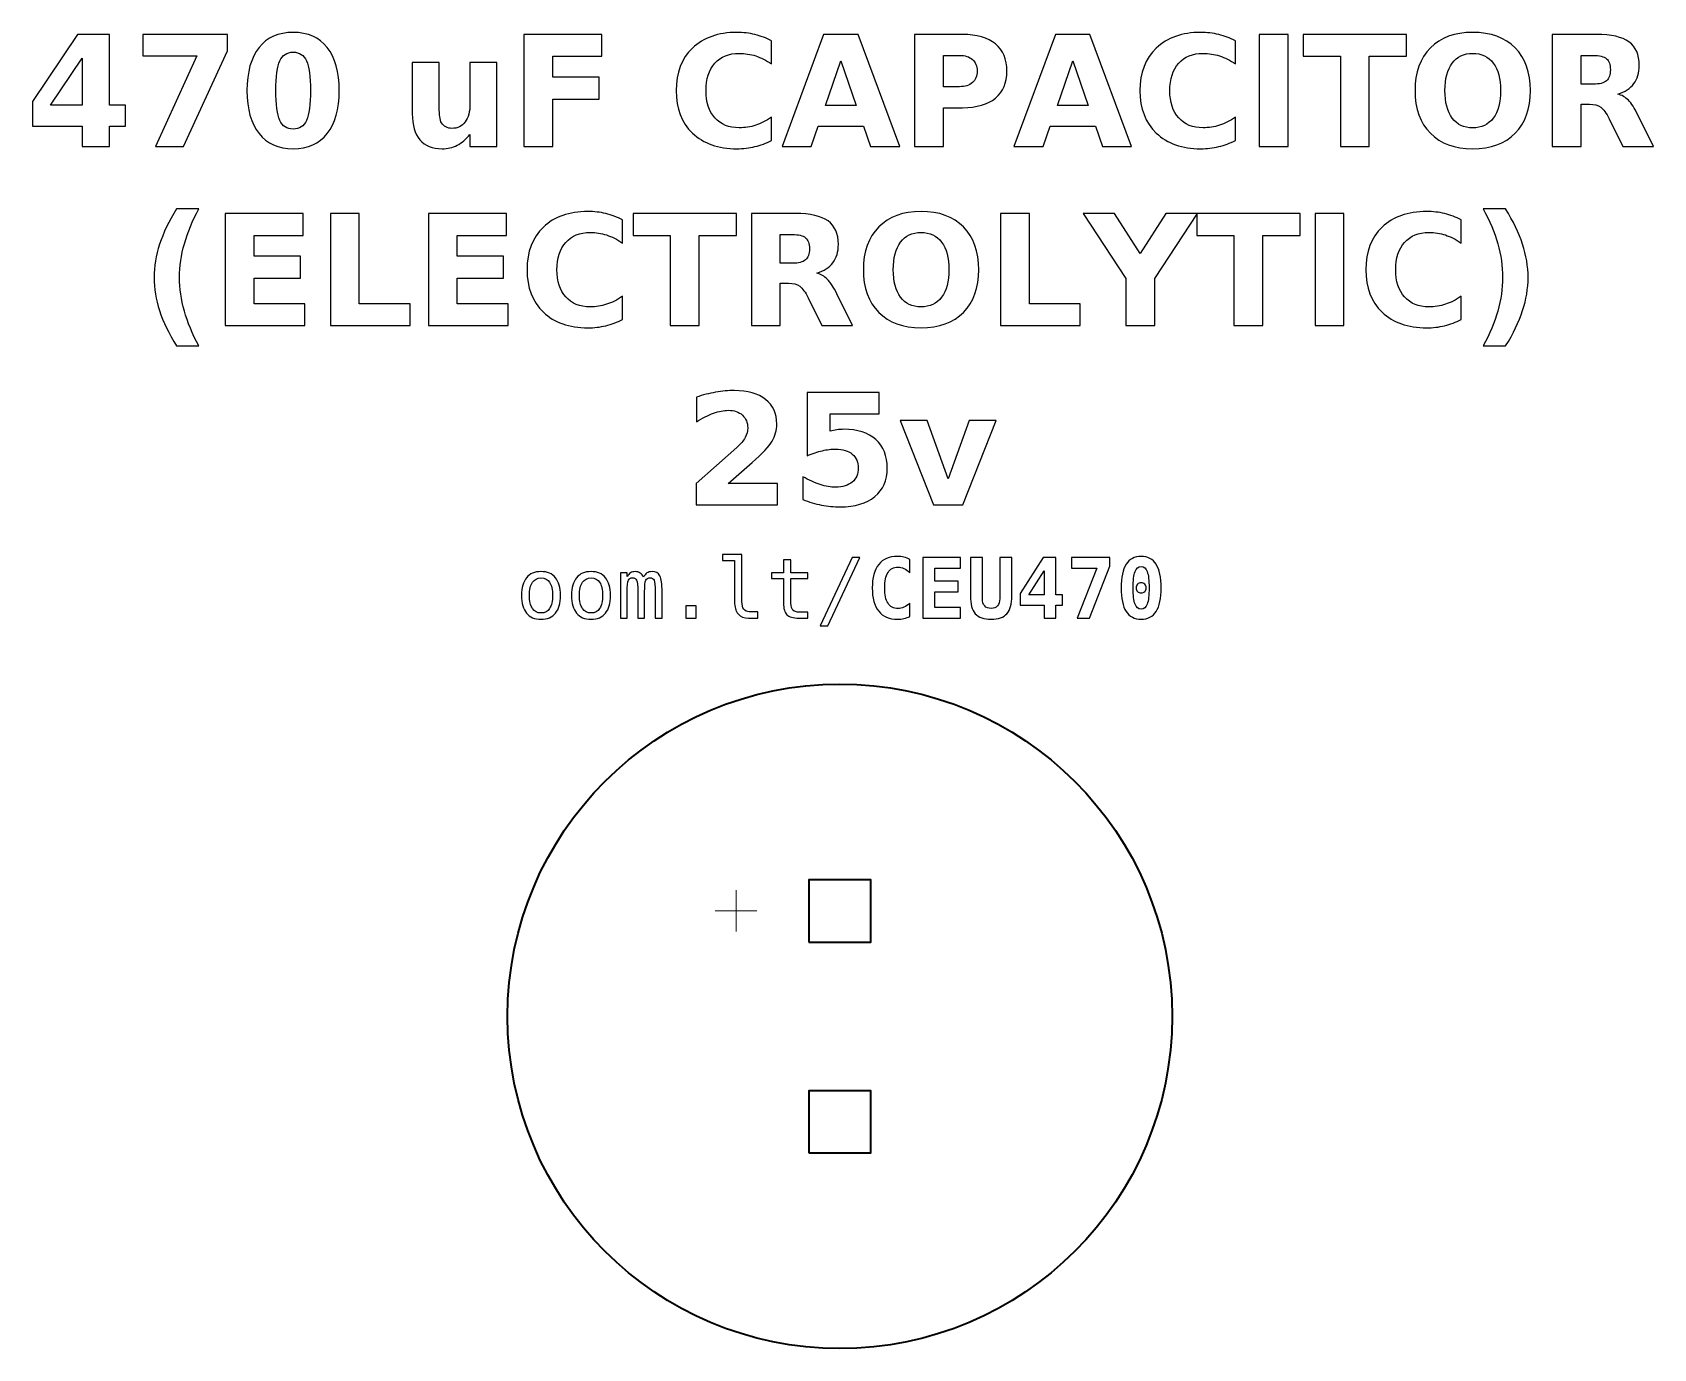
# Model space of a CAD drawing. Header units: centimetres. Extents: x -11.47 to -9.52, y -15.25 to -13.67.
import ezdxf

# ---------------------------------------------------------------- set-up
doc = ezdxf.new("R2010")
doc.units = ezdxf.units.CM
doc.header["$MEASUREMENT"] = 0
doc.layers.add('Layer 1', color=7, linetype='Continuous')

msp = doc.modelspace()

# ---------------------------------------------------------------- linework, layer by layer
at = {"layer": 'Layer 1', "color": 250, "lineweight": 35}
for points in [[(-10.5375, -14.7605), (-10.4625, -14.7605), (-10.4625, -14.6855), (-10.5375, -14.6855), (-10.5375, -14.7605)], [(-10.5375, -15.0145), (-10.4625, -15.0145), (-10.4625, -14.9395), (-10.5375, -14.9395), (-10.5375, -15.0145)]]:
    msp.add_lwpolyline(points, close=True, dxfattribs=at)
at = {"layer": 'Layer 1', "color": 7, "lineweight": 35}
msp.add_ellipse((-10.5, -14.85), major_axis=(0, 0.4), ratio=1, dxfattribs=at)
at = {"layer": 'Layer 1', "color": 250}
for points, knots in [([(-11.41788, -13.66783), (-11.41788, -13.66783), (-11.37918, -13.66783), (-11.37918, -13.66783), (-11.37918, -13.66783), (-11.37918, -13.66783), (-11.37918, -13.75303), (-11.37918, -13.75303), (-11.37918, -13.75303), (-11.37918, -13.75303), (-11.35991, -13.75303), (-11.35991, -13.75303), (-11.35991, -13.75303), (-11.35991, -13.75303), (-11.35991, -13.77825), (-11.35991, -13.77825), (-11.35991, -13.77825), (-11.35991, -13.77825), (-11.37918, -13.77825), (-11.37918, -13.77825), (-11.37918, -13.77825), (-11.37918, -13.77825), (-11.37918, -13.80285), (-11.37918, -13.80285), (-11.37918, -13.80285), (-11.37918, -13.80285), (-11.41208, -13.80285), (-11.41208, -13.80285), (-11.41208, -13.80285), (-11.41208, -13.80285), (-11.41208, -13.77825), (-11.41208, -13.77825), (-11.41208, -13.77825), (-11.41208, -13.77825), (-11.47197, -13.77825), (-11.47197, -13.77825), (-11.47197, -13.77825), (-11.47197, -13.77825), (-11.47197, -13.7484), (-11.47197, -13.7484), (-11.47197, -13.7484), (-11.47197, -13.7484), (-11.41788, -13.66783), (-11.41788, -13.66783)], [0, 0, 0, 0, 0.0909091, 0.0909091, 0.0909091, 0.0909091, 0.1818182, 0.1818182, 0.1818182, 0.1818182, 0.2727273, 0.2727273, 0.2727273, 0.2727273, 0.3636364, 0.3636364, 0.3636364, 0.3636364, 0.4545455, 0.4545455, 0.4545455, 0.4545455, 0.5454545, 0.5454545, 0.5454545, 0.5454545, 0.6363636, 0.6363636, 0.6363636, 0.6363636, 0.7272727, 0.7272727, 0.7272727, 0.7272727, 0.8181818, 0.8181818, 0.8181818, 0.8181818, 0.9090909, 0.9090909, 0.9090909, 0.9090909, 1, 1, 1, 1]), ([(-11.33904, -13.66783), (-11.33904, -13.66783), (-11.2373, -13.66783), (-11.2373, -13.66783), (-11.2373, -13.66783), (-11.2373, -13.66783), (-11.2373, -13.68746), (-11.2373, -13.68746), (-11.2373, -13.68746), (-11.2373, -13.68746), (-11.28993, -13.80285), (-11.28993, -13.80285), (-11.28993, -13.80285), (-11.28993, -13.80285), (-11.32385, -13.80285), (-11.32385, -13.80285), (-11.32385, -13.80285), (-11.32385, -13.80285), (-11.274, -13.69342), (-11.274, -13.69342), (-11.274, -13.69342), (-11.274, -13.69342), (-11.33904, -13.69342), (-11.33904, -13.69342), (-11.33904, -13.69342), (-11.33904, -13.69342), (-11.33904, -13.66783), (-11.33904, -13.66783)], [0, 0, 0, 0, 0.1428571, 0.1428571, 0.1428571, 0.1428571, 0.2857143, 0.2857143, 0.2857143, 0.2857143, 0.4285714, 0.4285714, 0.4285714, 0.4285714, 0.5714286, 0.5714286, 0.5714286, 0.5714286, 0.7142857, 0.7142857, 0.7142857, 0.7142857, 0.8571429, 0.8571429, 0.8571429, 0.8571429, 1, 1, 1, 1]), ([(-11.10252, -13.73546), (-11.10252, -13.75784), (-11.10734, -13.7751), (-11.117, -13.78726), (-11.117, -13.78726), (-11.12663, -13.79939), (-11.14034, -13.80547), (-11.15806, -13.80547), (-11.15806, -13.80547), (-11.17584, -13.80547), (-11.18957, -13.79939), (-11.1992, -13.78726), (-11.1992, -13.78726), (-11.20887, -13.7751), (-11.21368, -13.75784), (-11.21368, -13.73546), (-11.21368, -13.73546), (-11.21368, -13.71305), (-11.20887, -13.69577), (-11.1992, -13.68361), (-11.1992, -13.68361), (-11.18957, -13.67147), (-11.17584, -13.66539), (-11.15806, -13.66539), (-11.15806, -13.66539), (-11.14034, -13.66539), (-11.12663, -13.67147), (-11.117, -13.68361), (-11.117, -13.68361), (-11.10734, -13.69577), (-11.10252, -13.71305), (-11.10252, -13.73546)], [0, 0, 0, 0, 0.125, 0.125, 0.125, 0.125, 0.25, 0.25, 0.25, 0.25, 0.375, 0.375, 0.375, 0.375, 0.5, 0.5, 0.5, 0.5, 0.625, 0.625, 0.625, 0.625, 0.75, 0.75, 0.75, 0.75, 0.875, 0.875, 0.875, 0.875, 1, 1, 1, 1]), ([(-10.88033, -13.66783), (-10.88033, -13.66783), (-10.78637, -13.66783), (-10.78637, -13.66783), (-10.78637, -13.66783), (-10.78637, -13.66783), (-10.78637, -13.69416), (-10.78637, -13.69416), (-10.78637, -13.69416), (-10.78637, -13.69416), (-10.84551, -13.69416), (-10.84551, -13.69416), (-10.84551, -13.69416), (-10.84551, -13.69416), (-10.84551, -13.71929), (-10.84551, -13.71929), (-10.84551, -13.71929), (-10.84551, -13.71929), (-10.78989, -13.71929), (-10.78989, -13.71929), (-10.78989, -13.71929), (-10.78989, -13.71929), (-10.78989, -13.74562), (-10.78989, -13.74562), (-10.78989, -13.74562), (-10.78989, -13.74562), (-10.84551, -13.74562), (-10.84551, -13.74562), (-10.84551, -13.74562), (-10.84551, -13.74562), (-10.84551, -13.80285), (-10.84551, -13.80285), (-10.84551, -13.80285), (-10.84551, -13.80285), (-10.88033, -13.80285), (-10.88033, -13.80285), (-10.88033, -13.80285), (-10.88033, -13.80285), (-10.88033, -13.66783), (-10.88033, -13.66783)], [0, 0, 0, 0, 0.1, 0.1, 0.1, 0.1, 0.2, 0.2, 0.2, 0.2, 0.3, 0.3, 0.3, 0.3, 0.4, 0.4, 0.4, 0.4, 0.5, 0.5, 0.5, 0.5, 0.6, 0.6, 0.6, 0.6, 0.7, 0.7, 0.7, 0.7, 0.8, 0.8, 0.8, 0.8, 0.9, 0.9, 0.9, 0.9, 1, 1, 1, 1]), ([(-10.58224, -13.79544), (-10.58863, -13.79874), (-10.5953, -13.80124), (-10.60224, -13.80294), (-10.60224, -13.80294), (-10.60916, -13.80464), (-10.61641, -13.80547), (-10.62394, -13.80547), (-10.62394, -13.80547), (-10.64641, -13.80547), (-10.66423, -13.79918), (-10.67738, -13.78661), (-10.67738, -13.78661), (-10.69053, -13.77405), (-10.6971, -13.75701), (-10.6971, -13.73546), (-10.6971, -13.73546), (-10.6971, -13.71389), (-10.69053, -13.69682), (-10.67738, -13.68425), (-10.67738, -13.68425), (-10.66423, -13.67169), (-10.64641, -13.66539), (-10.62394, -13.66539), (-10.62394, -13.66539), (-10.61641, -13.66539), (-10.60916, -13.66623), (-10.60224, -13.66792), (-10.60224, -13.66792), (-10.5953, -13.66962), (-10.58863, -13.67212), (-10.58224, -13.67543), (-10.58224, -13.67543), (-10.58224, -13.67543), (-10.58224, -13.70336), (-10.58224, -13.70336), (-10.58224, -13.70336), (-10.58869, -13.69895), (-10.59505, -13.69574), (-10.60132, -13.6937), (-10.60132, -13.6937), (-10.60758, -13.69163), (-10.61419, -13.69061), (-10.62113, -13.69061), (-10.62113, -13.69061), (-10.63354, -13.69061), (-10.64333, -13.69459), (-10.65043, -13.70256), (-10.65043, -13.70256), (-10.65756, -13.71052), (-10.66111, -13.72148), (-10.66111, -13.73546), (-10.66111, -13.73546), (-10.66111, -13.74942), (-10.65756, -13.76034), (-10.65043, -13.76831), (-10.65043, -13.76831), (-10.64333, -13.77627), (-10.63354, -13.78025), (-10.62113, -13.78025), (-10.62113, -13.78025), (-10.61419, -13.78025), (-10.60758, -13.77924), (-10.60132, -13.77717), (-10.60132, -13.77717), (-10.59505, -13.77513), (-10.58869, -13.77192), (-10.58224, -13.76751), (-10.58224, -13.76751), (-10.58224, -13.76751), (-10.58224, -13.79544), (-10.58224, -13.79544)], [0, 0, 0, 0, 0.0555556, 0.0555556, 0.0555556, 0.0555556, 0.1111111, 0.1111111, 0.1111111, 0.1111111, 0.1666667, 0.1666667, 0.1666667, 0.1666667, 0.2222222, 0.2222222, 0.2222222, 0.2222222, 0.2777778, 0.2777778, 0.2777778, 0.2777778, 0.3333333, 0.3333333, 0.3333333, 0.3333333, 0.3888889, 0.3888889, 0.3888889, 0.3888889, 0.4444444, 0.4444444, 0.4444444, 0.4444444, 0.5, 0.5, 0.5, 0.5, 0.5555556, 0.5555556, 0.5555556, 0.5555556, 0.6111111, 0.6111111, 0.6111111, 0.6111111, 0.6666667, 0.6666667, 0.6666667, 0.6666667, 0.7222222, 0.7222222, 0.7222222, 0.7222222, 0.7777778, 0.7777778, 0.7777778, 0.7777778, 0.8333333, 0.8333333, 0.8333333, 0.8333333, 0.8888889, 0.8888889, 0.8888889, 0.8888889, 0.9444444, 0.9444444, 0.9444444, 0.9444444, 1, 1, 1, 1]), ([(-10.47149, -13.77828), (-10.47149, -13.77828), (-10.52594, -13.77828), (-10.52594, -13.77828), (-10.52594, -13.77828), (-10.52594, -13.77828), (-10.53452, -13.80285), (-10.53452, -13.80285), (-10.53452, -13.80285), (-10.53452, -13.80285), (-10.56952, -13.80285), (-10.56952, -13.80285), (-10.56952, -13.80285), (-10.56952, -13.80285), (-10.51952, -13.66783), (-10.51952, -13.66783), (-10.51952, -13.66783), (-10.51952, -13.66783), (-10.478, -13.66783), (-10.478, -13.66783), (-10.478, -13.66783), (-10.478, -13.66783), (-10.42799, -13.80285), (-10.42799, -13.80285), (-10.42799, -13.80285), (-10.42799, -13.80285), (-10.463, -13.80285), (-10.463, -13.80285), (-10.463, -13.80285), (-10.463, -13.80285), (-10.47149, -13.77828), (-10.47149, -13.77828)], [0, 0, 0, 0, 0.125, 0.125, 0.125, 0.125, 0.25, 0.25, 0.25, 0.25, 0.375, 0.375, 0.375, 0.375, 0.5, 0.5, 0.5, 0.5, 0.625, 0.625, 0.625, 0.625, 0.75, 0.75, 0.75, 0.75, 0.875, 0.875, 0.875, 0.875, 1, 1, 1, 1]), ([(-10.41006, -13.66783), (-10.41006, -13.66783), (-10.35228, -13.66783), (-10.35228, -13.66783), (-10.35228, -13.66783), (-10.33508, -13.66783), (-10.3219, -13.67166), (-10.3127, -13.67928), (-10.3127, -13.67928), (-10.3035, -13.68691), (-10.2989, -13.69777), (-10.2989, -13.71188), (-10.2989, -13.71188), (-10.2989, -13.72602), (-10.3035, -13.73692), (-10.3127, -13.74454), (-10.3127, -13.74454), (-10.3219, -13.75216), (-10.33508, -13.75599), (-10.35228, -13.75599), (-10.35228, -13.75599), (-10.35228, -13.75599), (-10.37524, -13.75599), (-10.37524, -13.75599), (-10.37524, -13.75599), (-10.37524, -13.75599), (-10.37524, -13.80285), (-10.37524, -13.80285), (-10.37524, -13.80285), (-10.37524, -13.80285), (-10.41006, -13.80285), (-10.41006, -13.80285), (-10.41006, -13.80285), (-10.41006, -13.80285), (-10.41006, -13.66783), (-10.41006, -13.66783)], [0, 0, 0, 0, 0.1111111, 0.1111111, 0.1111111, 0.1111111, 0.2222222, 0.2222222, 0.2222222, 0.2222222, 0.3333333, 0.3333333, 0.3333333, 0.3333333, 0.4444444, 0.4444444, 0.4444444, 0.4444444, 0.5555556, 0.5555556, 0.5555556, 0.5555556, 0.6666667, 0.6666667, 0.6666667, 0.6666667, 0.7777778, 0.7777778, 0.7777778, 0.7777778, 0.8888889, 0.8888889, 0.8888889, 0.8888889, 1, 1, 1, 1]), ([(-10.19241, -13.77828), (-10.19241, -13.77828), (-10.24686, -13.77828), (-10.24686, -13.77828), (-10.24686, -13.77828), (-10.24686, -13.77828), (-10.25544, -13.80285), (-10.25544, -13.80285), (-10.25544, -13.80285), (-10.25544, -13.80285), (-10.29044, -13.80285), (-10.29044, -13.80285), (-10.29044, -13.80285), (-10.29044, -13.80285), (-10.24044, -13.66783), (-10.24044, -13.66783), (-10.24044, -13.66783), (-10.24044, -13.66783), (-10.19892, -13.66783), (-10.19892, -13.66783), (-10.19892, -13.66783), (-10.19892, -13.66783), (-10.14891, -13.80285), (-10.14891, -13.80285), (-10.14891, -13.80285), (-10.14891, -13.80285), (-10.18392, -13.80285), (-10.18392, -13.80285), (-10.18392, -13.80285), (-10.18392, -13.80285), (-10.19241, -13.77828), (-10.19241, -13.77828)], [0, 0, 0, 0, 0.125, 0.125, 0.125, 0.125, 0.25, 0.25, 0.25, 0.25, 0.375, 0.375, 0.375, 0.375, 0.5, 0.5, 0.5, 0.5, 0.625, 0.625, 0.625, 0.625, 0.75, 0.75, 0.75, 0.75, 0.875, 0.875, 0.875, 0.875, 1, 1, 1, 1]), ([(-10.0239, -13.79544), (-10.03029, -13.79874), (-10.03696, -13.80124), (-10.0439, -13.80294), (-10.0439, -13.80294), (-10.05082, -13.80464), (-10.05807, -13.80547), (-10.0656, -13.80547), (-10.0656, -13.80547), (-10.08807, -13.80547), (-10.10589, -13.79918), (-10.11904, -13.78661), (-10.11904, -13.78661), (-10.13219, -13.77405), (-10.13876, -13.75701), (-10.13876, -13.73546), (-10.13876, -13.73546), (-10.13876, -13.71389), (-10.13219, -13.69682), (-10.11904, -13.68425), (-10.11904, -13.68425), (-10.10589, -13.67169), (-10.08807, -13.66539), (-10.0656, -13.66539), (-10.0656, -13.66539), (-10.05807, -13.66539), (-10.05082, -13.66623), (-10.0439, -13.66792), (-10.0439, -13.66792), (-10.03696, -13.66962), (-10.03029, -13.67212), (-10.0239, -13.67543), (-10.0239, -13.67543), (-10.0239, -13.67543), (-10.0239, -13.70336), (-10.0239, -13.70336), (-10.0239, -13.70336), (-10.03035, -13.69895), (-10.03671, -13.69574), (-10.04298, -13.6937), (-10.04298, -13.6937), (-10.04924, -13.69163), (-10.05585, -13.69061), (-10.06279, -13.69061), (-10.06279, -13.69061), (-10.0752, -13.69061), (-10.08499, -13.69459), (-10.09209, -13.70256), (-10.09209, -13.70256), (-10.09922, -13.71052), (-10.10277, -13.72148), (-10.10277, -13.73546), (-10.10277, -13.73546), (-10.10277, -13.74942), (-10.09922, -13.76034), (-10.09209, -13.76831), (-10.09209, -13.76831), (-10.08499, -13.77627), (-10.0752, -13.78025), (-10.06279, -13.78025), (-10.06279, -13.78025), (-10.05585, -13.78025), (-10.04924, -13.77924), (-10.04298, -13.77717), (-10.04298, -13.77717), (-10.03671, -13.77513), (-10.03035, -13.77192), (-10.0239, -13.76751), (-10.0239, -13.76751), (-10.0239, -13.76751), (-10.0239, -13.79544), (-10.0239, -13.79544)], [0, 0, 0, 0, 0.0555556, 0.0555556, 0.0555556, 0.0555556, 0.1111111, 0.1111111, 0.1111111, 0.1111111, 0.1666667, 0.1666667, 0.1666667, 0.1666667, 0.2222222, 0.2222222, 0.2222222, 0.2222222, 0.2777778, 0.2777778, 0.2777778, 0.2777778, 0.3333333, 0.3333333, 0.3333333, 0.3333333, 0.3888889, 0.3888889, 0.3888889, 0.3888889, 0.4444444, 0.4444444, 0.4444444, 0.4444444, 0.5, 0.5, 0.5, 0.5, 0.5555556, 0.5555556, 0.5555556, 0.5555556, 0.6111111, 0.6111111, 0.6111111, 0.6111111, 0.6666667, 0.6666667, 0.6666667, 0.6666667, 0.7222222, 0.7222222, 0.7222222, 0.7222222, 0.7777778, 0.7777778, 0.7777778, 0.7777778, 0.8333333, 0.8333333, 0.8333333, 0.8333333, 0.8888889, 0.8888889, 0.8888889, 0.8888889, 0.9444444, 0.9444444, 0.9444444, 0.9444444, 1, 1, 1, 1]), ([(-9.99507, -13.66783), (-9.99507, -13.66783), (-9.96025, -13.66783), (-9.96025, -13.66783), (-9.96025, -13.66783), (-9.96025, -13.66783), (-9.96025, -13.80285), (-9.96025, -13.80285), (-9.96025, -13.80285), (-9.96025, -13.80285), (-9.99507, -13.80285), (-9.99507, -13.80285), (-9.99507, -13.80285), (-9.99507, -13.80285), (-9.99507, -13.66783), (-9.99507, -13.66783)], [0, 0, 0, 0, 0.25, 0.25, 0.25, 0.25, 0.5, 0.5, 0.5, 0.5, 0.75, 0.75, 0.75, 0.75, 1, 1, 1, 1]), ([(-9.94228, -13.66783), (-9.94228, -13.66783), (-9.81785, -13.66783), (-9.81785, -13.66783), (-9.81785, -13.66783), (-9.81785, -13.66783), (-9.81785, -13.69416), (-9.81785, -13.69416), (-9.81785, -13.69416), (-9.81785, -13.69416), (-9.86261, -13.69416), (-9.86261, -13.69416), (-9.86261, -13.69416), (-9.86261, -13.69416), (-9.86261, -13.80285), (-9.86261, -13.80285), (-9.86261, -13.80285), (-9.86261, -13.80285), (-9.89743, -13.80285), (-9.89743, -13.80285), (-9.89743, -13.80285), (-9.89743, -13.80285), (-9.89743, -13.69416), (-9.89743, -13.69416), (-9.89743, -13.69416), (-9.89743, -13.69416), (-9.94228, -13.69416), (-9.94228, -13.69416), (-9.94228, -13.69416), (-9.94228, -13.69416), (-9.94228, -13.66783), (-9.94228, -13.66783)], [0, 0, 0, 0, 0.125, 0.125, 0.125, 0.125, 0.25, 0.25, 0.25, 0.25, 0.375, 0.375, 0.375, 0.375, 0.5, 0.5, 0.5, 0.5, 0.625, 0.625, 0.625, 0.625, 0.75, 0.75, 0.75, 0.75, 0.875, 0.875, 0.875, 0.875, 1, 1, 1, 1]), ([(-9.73816, -13.66539), (-9.71646, -13.66539), (-9.69945, -13.6716), (-9.68716, -13.68404), (-9.68716, -13.68404), (-9.67485, -13.69645), (-9.6687, -13.71358), (-9.6687, -13.73546), (-9.6687, -13.73546), (-9.6687, -13.75729), (-9.67485, -13.77442), (-9.68716, -13.78683), (-9.68716, -13.78683), (-9.69945, -13.79927), (-9.71646, -13.80547), (-9.73816, -13.80547), (-9.73816, -13.80547), (-9.7598, -13.80547), (-9.77677, -13.79927), (-9.78912, -13.78683), (-9.78912, -13.78683), (-9.80144, -13.77442), (-9.80761, -13.75729), (-9.80761, -13.73546), (-9.80761, -13.73546), (-9.80761, -13.71358), (-9.80144, -13.69645), (-9.78912, -13.68404), (-9.78912, -13.68404), (-9.77677, -13.6716), (-9.7598, -13.66539), (-9.73816, -13.66539)], [0, 0, 0, 0, 0.125, 0.125, 0.125, 0.125, 0.25, 0.25, 0.25, 0.25, 0.375, 0.375, 0.375, 0.375, 0.5, 0.5, 0.5, 0.5, 0.625, 0.625, 0.625, 0.625, 0.75, 0.75, 0.75, 0.75, 0.875, 0.875, 0.875, 0.875, 1, 1, 1, 1]), ([(-9.60755, -13.75176), (-9.60755, -13.75176), (-9.60755, -13.80285), (-9.60755, -13.80285), (-9.60755, -13.80285), (-9.60755, -13.80285), (-9.64237, -13.80285), (-9.64237, -13.80285), (-9.64237, -13.80285), (-9.64237, -13.80285), (-9.64237, -13.66783), (-9.64237, -13.66783), (-9.64237, -13.66783), (-9.64237, -13.66783), (-9.58919, -13.66783), (-9.58919, -13.66783), (-9.58919, -13.66783), (-9.57141, -13.66783), (-9.55835, -13.67083), (-9.55008, -13.67678), (-9.55008, -13.67678), (-9.54177, -13.68274), (-9.53764, -13.69219), (-9.53764, -13.70509), (-9.53764, -13.70509), (-9.53764, -13.71401), (-9.5398, -13.72136), (-9.54409, -13.72707), (-9.54409, -13.72707), (-9.54841, -13.73281), (-9.55492, -13.73704), (-9.5636, -13.73972), (-9.5636, -13.73972), (-9.55884, -13.74084), (-9.55455, -13.74327), (-9.55079, -13.7471), (-9.55079, -13.7471), (-9.54702, -13.75093), (-9.54322, -13.75673), (-9.53936, -13.76451), (-9.53936, -13.76451), (-9.53936, -13.76451), (-9.52044, -13.80285), (-9.52044, -13.80285), (-9.52044, -13.80285), (-9.52044, -13.80285), (-9.55755, -13.80285), (-9.55755, -13.80285), (-9.55755, -13.80285), (-9.55755, -13.80285), (-9.574, -13.7693), (-9.574, -13.7693), (-9.574, -13.7693), (-9.5773, -13.76257), (-9.58067, -13.75794), (-9.58409, -13.75547), (-9.58409, -13.75547), (-9.58749, -13.753), (-9.59203, -13.75176), (-9.59771, -13.75176), (-9.59771, -13.75176), (-9.59771, -13.75176), (-9.60755, -13.75176), (-9.60755, -13.75176)], [0, 0, 0, 0, 0.0625, 0.0625, 0.0625, 0.0625, 0.125, 0.125, 0.125, 0.125, 0.1875, 0.1875, 0.1875, 0.1875, 0.25, 0.25, 0.25, 0.25, 0.3125, 0.3125, 0.3125, 0.3125, 0.375, 0.375, 0.375, 0.375, 0.4375, 0.4375, 0.4375, 0.4375, 0.5, 0.5, 0.5, 0.5, 0.5625, 0.5625, 0.5625, 0.5625, 0.625, 0.625, 0.625, 0.625, 0.6875, 0.6875, 0.6875, 0.6875, 0.75, 0.75, 0.75, 0.75, 0.8125, 0.8125, 0.8125, 0.8125, 0.875, 0.875, 0.875, 0.875, 0.9375, 0.9375, 0.9375, 0.9375, 1, 1, 1, 1]), ([(-11.41208, -13.69651), (-11.41208, -13.69651), (-11.45027, -13.75303), (-11.45027, -13.75303), (-11.45027, -13.75303), (-11.45027, -13.75303), (-11.41208, -13.75303), (-11.41208, -13.75303), (-11.41208, -13.75303), (-11.41208, -13.75303), (-11.41208, -13.69651), (-11.41208, -13.69651)], [0, 0, 0, 0, 0.3333333, 0.3333333, 0.3333333, 0.3333333, 0.6666667, 0.6666667, 0.6666667, 0.6666667, 1, 1, 1, 1]), ([(-11.13734, -13.73522), (-11.13734, -13.71833), (-11.13892, -13.70645), (-11.1421, -13.69953), (-11.1421, -13.69953), (-11.14525, -13.69265), (-11.15059, -13.68919), (-11.15806, -13.68919), (-11.15806, -13.68919), (-11.16553, -13.68919), (-11.17087, -13.69265), (-11.17408, -13.69953), (-11.17408, -13.69953), (-11.17726, -13.70645), (-11.17886, -13.71833), (-11.17886, -13.73522), (-11.17886, -13.73522), (-11.17886, -13.75226), (-11.17726, -13.7643), (-11.17408, -13.77127), (-11.17408, -13.77127), (-11.17087, -13.77828), (-11.16553, -13.78177), (-11.15806, -13.78177), (-11.15806, -13.78177), (-11.15065, -13.78177), (-11.14534, -13.77828), (-11.14213, -13.77127), (-11.14213, -13.77127), (-11.13895, -13.7643), (-11.13734, -13.75226), (-11.13734, -13.73522)], [0, 0, 0, 0, 0.125, 0.125, 0.125, 0.125, 0.25, 0.25, 0.25, 0.25, 0.375, 0.375, 0.375, 0.375, 0.5, 0.5, 0.5, 0.5, 0.625, 0.625, 0.625, 0.625, 0.75, 0.75, 0.75, 0.75, 0.875, 0.875, 0.875, 0.875, 1, 1, 1, 1]), ([(-10.51726, -13.75321), (-10.51726, -13.75321), (-10.48025, -13.75321), (-10.48025, -13.75321), (-10.48025, -13.75321), (-10.48025, -13.75321), (-10.49871, -13.6995), (-10.49871, -13.6995), (-10.49871, -13.6995), (-10.49871, -13.6995), (-10.51726, -13.75321), (-10.51726, -13.75321)], [0, 0, 0, 0, 0.3333333, 0.3333333, 0.3333333, 0.3333333, 0.6666667, 0.6666667, 0.6666667, 0.6666667, 1, 1, 1, 1]), ([(-10.37524, -13.69305), (-10.37524, -13.69305), (-10.37524, -13.73077), (-10.37524, -13.73077), (-10.37524, -13.73077), (-10.37524, -13.73077), (-10.35598, -13.73077), (-10.35598, -13.73077), (-10.35598, -13.73077), (-10.34922, -13.73077), (-10.344, -13.72914), (-10.34033, -13.72583), (-10.34033, -13.72583), (-10.33666, -13.72256), (-10.3348, -13.7179), (-10.3348, -13.71188), (-10.3348, -13.71188), (-10.3348, -13.70583), (-10.33666, -13.7012), (-10.34033, -13.69793), (-10.34033, -13.69793), (-10.344, -13.69469), (-10.34922, -13.69305), (-10.35598, -13.69305), (-10.35598, -13.69305), (-10.35598, -13.69305), (-10.37524, -13.69305), (-10.37524, -13.69305)], [0, 0, 0, 0, 0.1428571, 0.1428571, 0.1428571, 0.1428571, 0.2857143, 0.2857143, 0.2857143, 0.2857143, 0.4285714, 0.4285714, 0.4285714, 0.4285714, 0.5714286, 0.5714286, 0.5714286, 0.5714286, 0.7142857, 0.7142857, 0.7142857, 0.7142857, 0.8571429, 0.8571429, 0.8571429, 0.8571429, 1, 1, 1, 1]), ([(-10.23818, -13.75321), (-10.23818, -13.75321), (-10.20117, -13.75321), (-10.20117, -13.75321), (-10.20117, -13.75321), (-10.20117, -13.75321), (-10.21963, -13.6995), (-10.21963, -13.6995), (-10.21963, -13.6995), (-10.21963, -13.6995), (-10.23818, -13.75321), (-10.23818, -13.75321)], [0, 0, 0, 0, 0.3333333, 0.3333333, 0.3333333, 0.3333333, 0.6666667, 0.6666667, 0.6666667, 0.6666667, 1, 1, 1, 1]), ([(-9.73816, -13.69061), (-9.74878, -13.69061), (-9.75699, -13.69453), (-9.76285, -13.70237), (-9.76285, -13.70237), (-9.76869, -13.71021), (-9.77162, -13.72123), (-9.77162, -13.73546), (-9.77162, -13.73546), (-9.77162, -13.74966), (-9.76869, -13.76065), (-9.76285, -13.76849), (-9.76285, -13.76849), (-9.75699, -13.77633), (-9.74878, -13.78025), (-9.73816, -13.78025), (-9.73816, -13.78025), (-9.72748, -13.78025), (-9.71923, -13.77633), (-9.71337, -13.76849), (-9.71337, -13.76849), (-9.70754, -13.76065), (-9.7046, -13.74966), (-9.7046, -13.73546), (-9.7046, -13.73546), (-9.7046, -13.72123), (-9.70754, -13.71021), (-9.71337, -13.70237), (-9.71337, -13.70237), (-9.71923, -13.69453), (-9.72748, -13.69061), (-9.73816, -13.69061)], [0, 0, 0, 0, 0.125, 0.125, 0.125, 0.125, 0.25, 0.25, 0.25, 0.25, 0.375, 0.375, 0.375, 0.375, 0.5, 0.5, 0.5, 0.5, 0.625, 0.625, 0.625, 0.625, 0.75, 0.75, 0.75, 0.75, 0.875, 0.875, 0.875, 0.875, 1, 1, 1, 1]), ([(-9.59289, -13.72772), (-9.5856, -13.72772), (-9.58036, -13.72636), (-9.57721, -13.72364), (-9.57721, -13.72364), (-9.57403, -13.72093), (-9.57245, -13.71645), (-9.57245, -13.71024), (-9.57245, -13.71024), (-9.57245, -13.7041), (-9.57403, -13.69969), (-9.57721, -13.69703), (-9.57721, -13.69703), (-9.58036, -13.69438), (-9.5856, -13.69305), (-9.59289, -13.69305), (-9.59289, -13.69305), (-9.59289, -13.69305), (-9.60755, -13.69305), (-9.60755, -13.69305), (-9.60755, -13.69305), (-9.60755, -13.69305), (-9.60755, -13.72772), (-9.60755, -13.72772), (-9.60755, -13.72772), (-9.60755, -13.72772), (-9.59289, -13.72772), (-9.59289, -13.72772)], [0, 0, 0, 0, 0.1428571, 0.1428571, 0.1428571, 0.1428571, 0.2857143, 0.2857143, 0.2857143, 0.2857143, 0.4285714, 0.4285714, 0.4285714, 0.4285714, 0.5714286, 0.5714286, 0.5714286, 0.5714286, 0.7142857, 0.7142857, 0.7142857, 0.7142857, 0.8571429, 0.8571429, 0.8571429, 0.8571429, 1, 1, 1, 1]), ([(-11.0147, -13.76343), (-11.0147, -13.76343), (-11.0147, -13.70157), (-11.0147, -13.70157), (-11.0147, -13.70157), (-11.0147, -13.70157), (-10.98214, -13.70157), (-10.98214, -13.70157), (-10.98214, -13.70157), (-10.98214, -13.70157), (-10.98214, -13.7117), (-10.98214, -13.7117), (-10.98214, -13.7117), (-10.98214, -13.71719), (-10.98217, -13.72407), (-10.98223, -13.73235), (-10.98223, -13.73235), (-10.98229, -13.74065), (-10.98232, -13.74618), (-10.98232, -13.74895), (-10.98232, -13.74895), (-10.98232, -13.7571), (-10.98211, -13.76297), (-10.98167, -13.76655), (-10.98167, -13.76655), (-10.98127, -13.77013), (-10.98053, -13.77272), (-10.97951, -13.77436), (-10.97951, -13.77436), (-10.97819, -13.77649), (-10.97646, -13.77809), (-10.97433, -13.77924), (-10.97433, -13.77924), (-10.97217, -13.78038), (-10.96973, -13.78096), (-10.96695, -13.78096), (-10.96695, -13.78096), (-10.96019, -13.78096), (-10.95488, -13.77837), (-10.95102, -13.77319), (-10.95102, -13.77319), (-10.94716, -13.768), (-10.94525, -13.76081), (-10.94525, -13.75158), (-10.94525, -13.75158), (-10.94525, -13.75158), (-10.94525, -13.70157), (-10.94525, -13.70157), (-10.94525, -13.70157), (-10.94525, -13.70157), (-10.91287, -13.70157), (-10.91287, -13.70157), (-10.91287, -13.70157), (-10.91287, -13.70157), (-10.91287, -13.80285), (-10.91287, -13.80285), (-10.91287, -13.80285), (-10.91287, -13.80285), (-10.94525, -13.80285), (-10.94525, -13.80285), (-10.94525, -13.80285), (-10.94525, -13.80285), (-10.94525, -13.78819), (-10.94525, -13.78819), (-10.94525, -13.78819), (-10.95013, -13.79411), (-10.95531, -13.79847), (-10.96074, -13.80128), (-10.96074, -13.80128), (-10.96621, -13.80408), (-10.97223, -13.80547), (-10.9788, -13.80547), (-10.9788, -13.80547), (-10.9905, -13.80547), (-10.99939, -13.80189), (-11.00553, -13.7947), (-11.00553, -13.7947), (-11.01165, -13.78754), (-11.0147, -13.77711), (-11.0147, -13.76343)], [0, 0, 0, 0, 0.05, 0.05, 0.05, 0.05, 0.1, 0.1, 0.1, 0.1, 0.15, 0.15, 0.15, 0.15, 0.2, 0.2, 0.2, 0.2, 0.25, 0.25, 0.25, 0.25, 0.3, 0.3, 0.3, 0.3, 0.35, 0.35, 0.35, 0.35, 0.4, 0.4, 0.4, 0.4, 0.45, 0.45, 0.45, 0.45, 0.5, 0.5, 0.5, 0.5, 0.55, 0.55, 0.55, 0.55, 0.6, 0.6, 0.6, 0.6, 0.65, 0.65, 0.65, 0.65, 0.7, 0.7, 0.7, 0.7, 0.75, 0.75, 0.75, 0.75, 0.8, 0.8, 0.8, 0.8, 0.85, 0.85, 0.85, 0.85, 0.9, 0.9, 0.9, 0.9, 0.95, 0.95, 0.95, 0.95, 1, 1, 1, 1]), ([(-11.27169, -14.04286), (-11.27169, -14.04286), (-11.29854, -14.04286), (-11.29854, -14.04286), (-11.29854, -14.04286), (-11.30777, -14.02798), (-11.31459, -14.01381), (-11.31898, -14.00038), (-11.31898, -14.00038), (-11.32339, -13.98699), (-11.32558, -13.97368), (-11.32558, -13.96047), (-11.32558, -13.96047), (-11.32558, -13.94726), (-11.32336, -13.93389), (-11.31895, -13.92037), (-11.31895, -13.92037), (-11.3145, -13.90682), (-11.30771, -13.89268), (-11.29854, -13.8779), (-11.29854, -13.8779), (-11.29854, -13.8779), (-11.27169, -13.8779), (-11.27169, -13.8779), (-11.27169, -13.8779), (-11.2794, -13.89219), (-11.28518, -13.90617), (-11.28903, -13.91982), (-11.28903, -13.91982), (-11.29289, -13.93346), (-11.29484, -13.94695), (-11.29484, -13.96028), (-11.29484, -13.96028), (-11.29484, -13.97362), (-11.29292, -13.98711), (-11.2891, -14.00081), (-11.2891, -14.00081), (-11.28527, -14.01449), (-11.27946, -14.0285), (-11.27169, -14.04286)], [0, 0, 0, 0, 0.1, 0.1, 0.1, 0.1, 0.2, 0.2, 0.2, 0.2, 0.3, 0.3, 0.3, 0.3, 0.4, 0.4, 0.4, 0.4, 0.5, 0.5, 0.5, 0.5, 0.6, 0.6, 0.6, 0.6, 0.7, 0.7, 0.7, 0.7, 0.8, 0.8, 0.8, 0.8, 0.9, 0.9, 0.9, 0.9, 1, 1, 1, 1]), ([(-11.23986, -13.88342), (-11.23986, -13.88342), (-11.1459, -13.88342), (-11.1459, -13.88342), (-11.1459, -13.88342), (-11.1459, -13.88342), (-11.1459, -13.90975), (-11.1459, -13.90975), (-11.1459, -13.90975), (-11.1459, -13.90975), (-11.20504, -13.90975), (-11.20504, -13.90975), (-11.20504, -13.90975), (-11.20504, -13.90975), (-11.20504, -13.93488), (-11.20504, -13.93488), (-11.20504, -13.93488), (-11.20504, -13.93488), (-11.14945, -13.93488), (-11.14945, -13.93488), (-11.14945, -13.93488), (-11.14945, -13.93488), (-11.14945, -13.96121), (-11.14945, -13.96121), (-11.14945, -13.96121), (-11.14945, -13.96121), (-11.20504, -13.96121), (-11.20504, -13.96121), (-11.20504, -13.96121), (-11.20504, -13.96121), (-11.20504, -13.99211), (-11.20504, -13.99211), (-11.20504, -13.99211), (-11.20504, -13.99211), (-11.14392, -13.99211), (-11.14392, -13.99211), (-11.14392, -13.99211), (-11.14392, -13.99211), (-11.14392, -14.01844), (-11.14392, -14.01844), (-11.14392, -14.01844), (-11.14392, -14.01844), (-11.23986, -14.01844), (-11.23986, -14.01844), (-11.23986, -14.01844), (-11.23986, -14.01844), (-11.23986, -13.88342), (-11.23986, -13.88342)], [0, 0, 0, 0, 0.0833333, 0.0833333, 0.0833333, 0.0833333, 0.1666667, 0.1666667, 0.1666667, 0.1666667, 0.25, 0.25, 0.25, 0.25, 0.3333333, 0.3333333, 0.3333333, 0.3333333, 0.4166667, 0.4166667, 0.4166667, 0.4166667, 0.5, 0.5, 0.5, 0.5, 0.5833333, 0.5833333, 0.5833333, 0.5833333, 0.6666667, 0.6666667, 0.6666667, 0.6666667, 0.75, 0.75, 0.75, 0.75, 0.8333333, 0.8333333, 0.8333333, 0.8333333, 0.9166667, 0.9166667, 0.9166667, 0.9166667, 1, 1, 1, 1]), ([(-11.11333, -13.88342), (-11.11333, -13.88342), (-11.07851, -13.88342), (-11.07851, -13.88342), (-11.07851, -13.88342), (-11.07851, -13.88342), (-11.07851, -13.99211), (-11.07851, -13.99211), (-11.07851, -13.99211), (-11.07851, -13.99211), (-11.01739, -13.99211), (-11.01739, -13.99211), (-11.01739, -13.99211), (-11.01739, -13.99211), (-11.01739, -14.01844), (-11.01739, -14.01844), (-11.01739, -14.01844), (-11.01739, -14.01844), (-11.11333, -14.01844), (-11.11333, -14.01844), (-11.11333, -14.01844), (-11.11333, -14.01844), (-11.11333, -13.88342), (-11.11333, -13.88342)], [0, 0, 0, 0, 0.1666667, 0.1666667, 0.1666667, 0.1666667, 0.3333333, 0.3333333, 0.3333333, 0.3333333, 0.5, 0.5, 0.5, 0.5, 0.6666667, 0.6666667, 0.6666667, 0.6666667, 0.8333333, 0.8333333, 0.8333333, 0.8333333, 1, 1, 1, 1]), ([(-10.99532, -13.88342), (-10.99532, -13.88342), (-10.90136, -13.88342), (-10.90136, -13.88342), (-10.90136, -13.88342), (-10.90136, -13.88342), (-10.90136, -13.90975), (-10.90136, -13.90975), (-10.90136, -13.90975), (-10.90136, -13.90975), (-10.9605, -13.90975), (-10.9605, -13.90975), (-10.9605, -13.90975), (-10.9605, -13.90975), (-10.9605, -13.93488), (-10.9605, -13.93488), (-10.9605, -13.93488), (-10.9605, -13.93488), (-10.90491, -13.93488), (-10.90491, -13.93488), (-10.90491, -13.93488), (-10.90491, -13.93488), (-10.90491, -13.96121), (-10.90491, -13.96121), (-10.90491, -13.96121), (-10.90491, -13.96121), (-10.9605, -13.96121), (-10.9605, -13.96121), (-10.9605, -13.96121), (-10.9605, -13.96121), (-10.9605, -13.99211), (-10.9605, -13.99211), (-10.9605, -13.99211), (-10.9605, -13.99211), (-10.89938, -13.99211), (-10.89938, -13.99211), (-10.89938, -13.99211), (-10.89938, -13.99211), (-10.89938, -14.01844), (-10.89938, -14.01844), (-10.89938, -14.01844), (-10.89938, -14.01844), (-10.99532, -14.01844), (-10.99532, -14.01844), (-10.99532, -14.01844), (-10.99532, -14.01844), (-10.99532, -13.88342), (-10.99532, -13.88342)], [0, 0, 0, 0, 0.0833333, 0.0833333, 0.0833333, 0.0833333, 0.1666667, 0.1666667, 0.1666667, 0.1666667, 0.25, 0.25, 0.25, 0.25, 0.3333333, 0.3333333, 0.3333333, 0.3333333, 0.4166667, 0.4166667, 0.4166667, 0.4166667, 0.5, 0.5, 0.5, 0.5, 0.5833333, 0.5833333, 0.5833333, 0.5833333, 0.6666667, 0.6666667, 0.6666667, 0.6666667, 0.75, 0.75, 0.75, 0.75, 0.8333333, 0.8333333, 0.8333333, 0.8333333, 0.9166667, 0.9166667, 0.9166667, 0.9166667, 1, 1, 1, 1]), ([(-10.76171, -14.01103), (-10.7681, -14.01433), (-10.77477, -14.01683), (-10.78171, -14.01853), (-10.78171, -14.01853), (-10.78863, -14.02023), (-10.79588, -14.02106), (-10.80341, -14.02106), (-10.80341, -14.02106), (-10.82588, -14.02106), (-10.8437, -14.01477), (-10.85685, -14.0022), (-10.85685, -14.0022), (-10.87, -13.98964), (-10.87657, -13.9726), (-10.87657, -13.95105), (-10.87657, -13.95105), (-10.87657, -13.92948), (-10.87, -13.91241), (-10.85685, -13.89984), (-10.85685, -13.89984), (-10.8437, -13.88728), (-10.82588, -13.88098), (-10.80341, -13.88098), (-10.80341, -13.88098), (-10.79588, -13.88098), (-10.78863, -13.88182), (-10.78171, -13.88351), (-10.78171, -13.88351), (-10.77477, -13.88521), (-10.7681, -13.88771), (-10.76171, -13.89102), (-10.76171, -13.89102), (-10.76171, -13.89102), (-10.76171, -13.91895), (-10.76171, -13.91895), (-10.76171, -13.91895), (-10.76816, -13.91454), (-10.77452, -13.91133), (-10.78079, -13.90929), (-10.78079, -13.90929), (-10.78705, -13.90722), (-10.79366, -13.9062), (-10.8006, -13.9062), (-10.8006, -13.9062), (-10.81301, -13.9062), (-10.8228, -13.91018), (-10.8299, -13.91815), (-10.8299, -13.91815), (-10.83703, -13.92611), (-10.84058, -13.93707), (-10.84058, -13.95105), (-10.84058, -13.95105), (-10.84058, -13.96501), (-10.83703, -13.97593), (-10.8299, -13.9839), (-10.8299, -13.9839), (-10.8228, -13.99186), (-10.81301, -13.99584), (-10.8006, -13.99584), (-10.8006, -13.99584), (-10.79366, -13.99584), (-10.78705, -13.99483), (-10.78079, -13.99276), (-10.78079, -13.99276), (-10.77452, -13.99072), (-10.76816, -13.98751), (-10.76171, -13.9831), (-10.76171, -13.9831), (-10.76171, -13.9831), (-10.76171, -14.01103), (-10.76171, -14.01103)], [0, 0, 0, 0, 0.0555556, 0.0555556, 0.0555556, 0.0555556, 0.1111111, 0.1111111, 0.1111111, 0.1111111, 0.1666667, 0.1666667, 0.1666667, 0.1666667, 0.2222222, 0.2222222, 0.2222222, 0.2222222, 0.2777778, 0.2777778, 0.2777778, 0.2777778, 0.3333333, 0.3333333, 0.3333333, 0.3333333, 0.3888889, 0.3888889, 0.3888889, 0.3888889, 0.4444444, 0.4444444, 0.4444444, 0.4444444, 0.5, 0.5, 0.5, 0.5, 0.5555556, 0.5555556, 0.5555556, 0.5555556, 0.6111111, 0.6111111, 0.6111111, 0.6111111, 0.6666667, 0.6666667, 0.6666667, 0.6666667, 0.7222222, 0.7222222, 0.7222222, 0.7222222, 0.7777778, 0.7777778, 0.7777778, 0.7777778, 0.8333333, 0.8333333, 0.8333333, 0.8333333, 0.8888889, 0.8888889, 0.8888889, 0.8888889, 0.9444444, 0.9444444, 0.9444444, 0.9444444, 1, 1, 1, 1]), ([(-10.74899, -13.88342), (-10.74899, -13.88342), (-10.62456, -13.88342), (-10.62456, -13.88342), (-10.62456, -13.88342), (-10.62456, -13.88342), (-10.62456, -13.90975), (-10.62456, -13.90975), (-10.62456, -13.90975), (-10.62456, -13.90975), (-10.66932, -13.90975), (-10.66932, -13.90975), (-10.66932, -13.90975), (-10.66932, -13.90975), (-10.66932, -14.01844), (-10.66932, -14.01844), (-10.66932, -14.01844), (-10.66932, -14.01844), (-10.70414, -14.01844), (-10.70414, -14.01844), (-10.70414, -14.01844), (-10.70414, -14.01844), (-10.70414, -13.90975), (-10.70414, -13.90975), (-10.70414, -13.90975), (-10.70414, -13.90975), (-10.74899, -13.90975), (-10.74899, -13.90975), (-10.74899, -13.90975), (-10.74899, -13.90975), (-10.74899, -13.88342), (-10.74899, -13.88342)], [0, 0, 0, 0, 0.125, 0.125, 0.125, 0.125, 0.25, 0.25, 0.25, 0.25, 0.375, 0.375, 0.375, 0.375, 0.5, 0.5, 0.5, 0.5, 0.625, 0.625, 0.625, 0.625, 0.75, 0.75, 0.75, 0.75, 0.875, 0.875, 0.875, 0.875, 1, 1, 1, 1]), ([(-10.57172, -13.96735), (-10.57172, -13.96735), (-10.57172, -14.01844), (-10.57172, -14.01844), (-10.57172, -14.01844), (-10.57172, -14.01844), (-10.60654, -14.01844), (-10.60654, -14.01844), (-10.60654, -14.01844), (-10.60654, -14.01844), (-10.60654, -13.88342), (-10.60654, -13.88342), (-10.60654, -13.88342), (-10.60654, -13.88342), (-10.55336, -13.88342), (-10.55336, -13.88342), (-10.55336, -13.88342), (-10.53558, -13.88342), (-10.52252, -13.88642), (-10.51425, -13.89237), (-10.51425, -13.89237), (-10.50594, -13.89833), (-10.50181, -13.90778), (-10.50181, -13.92068), (-10.50181, -13.92068), (-10.50181, -13.9296), (-10.50397, -13.93695), (-10.50826, -13.94266), (-10.50826, -13.94266), (-10.51258, -13.9484), (-10.51909, -13.95263), (-10.52777, -13.95531), (-10.52777, -13.95531), (-10.52301, -13.95643), (-10.51872, -13.95886), (-10.51496, -13.96269), (-10.51496, -13.96269), (-10.51119, -13.96652), (-10.50739, -13.97232), (-10.50353, -13.9801), (-10.50353, -13.9801), (-10.50353, -13.9801), (-10.48461, -14.01844), (-10.48461, -14.01844), (-10.48461, -14.01844), (-10.48461, -14.01844), (-10.52172, -14.01844), (-10.52172, -14.01844), (-10.52172, -14.01844), (-10.52172, -14.01844), (-10.53817, -13.98489), (-10.53817, -13.98489), (-10.53817, -13.98489), (-10.54147, -13.97816), (-10.54484, -13.97353), (-10.54826, -13.97106), (-10.54826, -13.97106), (-10.55166, -13.96859), (-10.5562, -13.96735), (-10.56188, -13.96735), (-10.56188, -13.96735), (-10.56188, -13.96735), (-10.57172, -13.96735), (-10.57172, -13.96735)], [0, 0, 0, 0, 0.0625, 0.0625, 0.0625, 0.0625, 0.125, 0.125, 0.125, 0.125, 0.1875, 0.1875, 0.1875, 0.1875, 0.25, 0.25, 0.25, 0.25, 0.3125, 0.3125, 0.3125, 0.3125, 0.375, 0.375, 0.375, 0.375, 0.4375, 0.4375, 0.4375, 0.4375, 0.5, 0.5, 0.5, 0.5, 0.5625, 0.5625, 0.5625, 0.5625, 0.625, 0.625, 0.625, 0.625, 0.6875, 0.6875, 0.6875, 0.6875, 0.75, 0.75, 0.75, 0.75, 0.8125, 0.8125, 0.8125, 0.8125, 0.875, 0.875, 0.875, 0.875, 0.9375, 0.9375, 0.9375, 0.9375, 1, 1, 1, 1]), ([(-10.40226, -13.88098), (-10.38056, -13.88098), (-10.36355, -13.88719), (-10.35126, -13.89963), (-10.35126, -13.89963), (-10.33895, -13.91204), (-10.3328, -13.92917), (-10.3328, -13.95105), (-10.3328, -13.95105), (-10.3328, -13.97288), (-10.33895, -13.99001), (-10.35126, -14.00242), (-10.35126, -14.00242), (-10.36355, -14.01486), (-10.38056, -14.02106), (-10.40226, -14.02106), (-10.40226, -14.02106), (-10.4239, -14.02106), (-10.44087, -14.01486), (-10.45322, -14.00242), (-10.45322, -14.00242), (-10.46554, -13.99001), (-10.47171, -13.97288), (-10.47171, -13.95105), (-10.47171, -13.95105), (-10.47171, -13.92917), (-10.46554, -13.91204), (-10.45322, -13.89963), (-10.45322, -13.89963), (-10.44087, -13.88719), (-10.4239, -13.88098), (-10.40226, -13.88098)], [0, 0, 0, 0, 0.125, 0.125, 0.125, 0.125, 0.25, 0.25, 0.25, 0.25, 0.375, 0.375, 0.375, 0.375, 0.5, 0.5, 0.5, 0.5, 0.625, 0.625, 0.625, 0.625, 0.75, 0.75, 0.75, 0.75, 0.875, 0.875, 0.875, 0.875, 1, 1, 1, 1]), ([(-10.30647, -13.88342), (-10.30647, -13.88342), (-10.27165, -13.88342), (-10.27165, -13.88342), (-10.27165, -13.88342), (-10.27165, -13.88342), (-10.27165, -13.99211), (-10.27165, -13.99211), (-10.27165, -13.99211), (-10.27165, -13.99211), (-10.21053, -13.99211), (-10.21053, -13.99211), (-10.21053, -13.99211), (-10.21053, -13.99211), (-10.21053, -14.01844), (-10.21053, -14.01844), (-10.21053, -14.01844), (-10.21053, -14.01844), (-10.30647, -14.01844), (-10.30647, -14.01844), (-10.30647, -14.01844), (-10.30647, -14.01844), (-10.30647, -13.88342), (-10.30647, -13.88342)], [0, 0, 0, 0, 0.1666667, 0.1666667, 0.1666667, 0.1666667, 0.3333333, 0.3333333, 0.3333333, 0.3333333, 0.5, 0.5, 0.5, 0.5, 0.6666667, 0.6666667, 0.6666667, 0.6666667, 0.8333333, 0.8333333, 0.8333333, 0.8333333, 1, 1, 1, 1]), ([(-10.20729, -13.88342), (-10.20729, -13.88342), (-10.16923, -13.88342), (-10.16923, -13.88342), (-10.16923, -13.88342), (-10.16923, -13.88342), (-10.13845, -13.93155), (-10.13845, -13.93155), (-10.13845, -13.93155), (-10.13845, -13.93155), (-10.10771, -13.88342), (-10.10771, -13.88342), (-10.10771, -13.88342), (-10.10771, -13.88342), (-10.06956, -13.88342), (-10.06956, -13.88342), (-10.06956, -13.88342), (-10.06956, -13.88342), (-10.12101, -13.96155), (-10.12101, -13.96155), (-10.12101, -13.96155), (-10.12101, -13.96155), (-10.12101, -14.01844), (-10.12101, -14.01844), (-10.12101, -14.01844), (-10.12101, -14.01844), (-10.15583, -14.01844), (-10.15583, -14.01844), (-10.15583, -14.01844), (-10.15583, -14.01844), (-10.15583, -13.96155), (-10.15583, -13.96155), (-10.15583, -13.96155), (-10.15583, -13.96155), (-10.20729, -13.88342), (-10.20729, -13.88342)], [0, 0, 0, 0, 0.1111111, 0.1111111, 0.1111111, 0.1111111, 0.2222222, 0.2222222, 0.2222222, 0.2222222, 0.3333333, 0.3333333, 0.3333333, 0.3333333, 0.4444444, 0.4444444, 0.4444444, 0.4444444, 0.5555556, 0.5555556, 0.5555556, 0.5555556, 0.6666667, 0.6666667, 0.6666667, 0.6666667, 0.7777778, 0.7777778, 0.7777778, 0.7777778, 0.8888889, 0.8888889, 0.8888889, 0.8888889, 1, 1, 1, 1]), ([(-10.07045, -13.88342), (-10.07045, -13.88342), (-9.94602, -13.88342), (-9.94602, -13.88342), (-9.94602, -13.88342), (-9.94602, -13.88342), (-9.94602, -13.90975), (-9.94602, -13.90975), (-9.94602, -13.90975), (-9.94602, -13.90975), (-9.99078, -13.90975), (-9.99078, -13.90975), (-9.99078, -13.90975), (-9.99078, -13.90975), (-9.99078, -14.01844), (-9.99078, -14.01844), (-9.99078, -14.01844), (-9.99078, -14.01844), (-10.0256, -14.01844), (-10.0256, -14.01844), (-10.0256, -14.01844), (-10.0256, -14.01844), (-10.0256, -13.90975), (-10.0256, -13.90975), (-10.0256, -13.90975), (-10.0256, -13.90975), (-10.07045, -13.90975), (-10.07045, -13.90975), (-10.07045, -13.90975), (-10.07045, -13.90975), (-10.07045, -13.88342), (-10.07045, -13.88342)], [0, 0, 0, 0, 0.125, 0.125, 0.125, 0.125, 0.25, 0.25, 0.25, 0.25, 0.375, 0.375, 0.375, 0.375, 0.5, 0.5, 0.5, 0.5, 0.625, 0.625, 0.625, 0.625, 0.75, 0.75, 0.75, 0.75, 0.875, 0.875, 0.875, 0.875, 1, 1, 1, 1]), ([(-9.928, -13.88342), (-9.928, -13.88342), (-9.89318, -13.88342), (-9.89318, -13.88342), (-9.89318, -13.88342), (-9.89318, -13.88342), (-9.89318, -14.01844), (-9.89318, -14.01844), (-9.89318, -14.01844), (-9.89318, -14.01844), (-9.928, -14.01844), (-9.928, -14.01844), (-9.928, -14.01844), (-9.928, -14.01844), (-9.928, -13.88342), (-9.928, -13.88342)], [0, 0, 0, 0, 0.25, 0.25, 0.25, 0.25, 0.5, 0.5, 0.5, 0.5, 0.75, 0.75, 0.75, 0.75, 1, 1, 1, 1]), ([(-9.75202, -14.01103), (-9.75841, -14.01433), (-9.76508, -14.01683), (-9.77202, -14.01853), (-9.77202, -14.01853), (-9.77894, -14.02023), (-9.78619, -14.02106), (-9.79372, -14.02106), (-9.79372, -14.02106), (-9.81619, -14.02106), (-9.83401, -14.01477), (-9.84716, -14.0022), (-9.84716, -14.0022), (-9.86031, -13.98964), (-9.86688, -13.9726), (-9.86688, -13.95105), (-9.86688, -13.95105), (-9.86688, -13.92948), (-9.86031, -13.91241), (-9.84716, -13.89984), (-9.84716, -13.89984), (-9.83401, -13.88728), (-9.81619, -13.88098), (-9.79372, -13.88098), (-9.79372, -13.88098), (-9.78619, -13.88098), (-9.77894, -13.88182), (-9.77202, -13.88351), (-9.77202, -13.88351), (-9.76508, -13.88521), (-9.75841, -13.88771), (-9.75202, -13.89102), (-9.75202, -13.89102), (-9.75202, -13.89102), (-9.75202, -13.91895), (-9.75202, -13.91895), (-9.75202, -13.91895), (-9.75847, -13.91454), (-9.76483, -13.91133), (-9.7711, -13.90929), (-9.7711, -13.90929), (-9.77736, -13.90722), (-9.78397, -13.9062), (-9.79091, -13.9062), (-9.79091, -13.9062), (-9.80332, -13.9062), (-9.81311, -13.91018), (-9.82021, -13.91815), (-9.82021, -13.91815), (-9.82734, -13.92611), (-9.83089, -13.93707), (-9.83089, -13.95105), (-9.83089, -13.95105), (-9.83089, -13.96501), (-9.82734, -13.97593), (-9.82021, -13.9839), (-9.82021, -13.9839), (-9.81311, -13.99186), (-9.80332, -13.99584), (-9.79091, -13.99584), (-9.79091, -13.99584), (-9.78397, -13.99584), (-9.77736, -13.99483), (-9.7711, -13.99276), (-9.7711, -13.99276), (-9.76483, -13.99072), (-9.75847, -13.98751), (-9.75202, -13.9831), (-9.75202, -13.9831), (-9.75202, -13.9831), (-9.75202, -14.01103), (-9.75202, -14.01103)], [0, 0, 0, 0, 0.0555556, 0.0555556, 0.0555556, 0.0555556, 0.1111111, 0.1111111, 0.1111111, 0.1111111, 0.1666667, 0.1666667, 0.1666667, 0.1666667, 0.2222222, 0.2222222, 0.2222222, 0.2222222, 0.2777778, 0.2777778, 0.2777778, 0.2777778, 0.3333333, 0.3333333, 0.3333333, 0.3333333, 0.3888889, 0.3888889, 0.3888889, 0.3888889, 0.4444444, 0.4444444, 0.4444444, 0.4444444, 0.5, 0.5, 0.5, 0.5, 0.5555556, 0.5555556, 0.5555556, 0.5555556, 0.6111111, 0.6111111, 0.6111111, 0.6111111, 0.6666667, 0.6666667, 0.6666667, 0.6666667, 0.7222222, 0.7222222, 0.7222222, 0.7222222, 0.7777778, 0.7777778, 0.7777778, 0.7777778, 0.8333333, 0.8333333, 0.8333333, 0.8333333, 0.8888889, 0.8888889, 0.8888889, 0.8888889, 0.9444444, 0.9444444, 0.9444444, 0.9444444, 1, 1, 1, 1]), ([(-9.72538, -14.04286), (-9.71767, -14.0285), (-9.71186, -14.01449), (-9.708, -14.00081), (-9.708, -14.00081), (-9.70415, -13.98711), (-9.70223, -13.97362), (-9.70223, -13.96028), (-9.70223, -13.96028), (-9.70223, -13.94695), (-9.70415, -13.93346), (-9.708, -13.91982), (-9.708, -13.91982), (-9.71186, -13.90617), (-9.71767, -13.89219), (-9.72538, -13.8779), (-9.72538, -13.8779), (-9.72538, -13.8779), (-9.69853, -13.8779), (-9.69853, -13.8779), (-9.69853, -13.8779), (-9.68936, -13.89268), (-9.68257, -13.90682), (-9.67812, -13.92037), (-9.67812, -13.92037), (-9.67371, -13.93389), (-9.67149, -13.94726), (-9.67149, -13.96047), (-9.67149, -13.96047), (-9.67149, -13.97368), (-9.67368, -13.98699), (-9.67809, -14.00038), (-9.67809, -14.00038), (-9.68248, -14.01381), (-9.6893, -14.02798), (-9.69853, -14.04286), (-9.69853, -14.04286), (-9.69853, -14.04286), (-9.72538, -14.04286), (-9.72538, -14.04286)], [0, 0, 0, 0, 0.1, 0.1, 0.1, 0.1, 0.2, 0.2, 0.2, 0.2, 0.3, 0.3, 0.3, 0.3, 0.4, 0.4, 0.4, 0.4, 0.5, 0.5, 0.5, 0.5, 0.6, 0.6, 0.6, 0.6, 0.7, 0.7, 0.7, 0.7, 0.8, 0.8, 0.8, 0.8, 0.9, 0.9, 0.9, 0.9, 1, 1, 1, 1]), ([(-10.55706, -13.94331), (-10.54977, -13.94331), (-10.54453, -13.94195), (-10.54138, -13.93923), (-10.54138, -13.93923), (-10.5382, -13.93652), (-10.53662, -13.93204), (-10.53662, -13.92583), (-10.53662, -13.92583), (-10.53662, -13.91969), (-10.5382, -13.91528), (-10.54138, -13.91262), (-10.54138, -13.91262), (-10.54453, -13.90997), (-10.54977, -13.90864), (-10.55706, -13.90864), (-10.55706, -13.90864), (-10.55706, -13.90864), (-10.57172, -13.90864), (-10.57172, -13.90864), (-10.57172, -13.90864), (-10.57172, -13.90864), (-10.57172, -13.94331), (-10.57172, -13.94331), (-10.57172, -13.94331), (-10.57172, -13.94331), (-10.55706, -13.94331), (-10.55706, -13.94331)], [0, 0, 0, 0, 0.1428571, 0.1428571, 0.1428571, 0.1428571, 0.2857143, 0.2857143, 0.2857143, 0.2857143, 0.4285714, 0.4285714, 0.4285714, 0.4285714, 0.5714286, 0.5714286, 0.5714286, 0.5714286, 0.7142857, 0.7142857, 0.7142857, 0.7142857, 0.8571429, 0.8571429, 0.8571429, 0.8571429, 1, 1, 1, 1]), ([(-10.40226, -13.9062), (-10.41288, -13.9062), (-10.42109, -13.91012), (-10.42695, -13.91796), (-10.42695, -13.91796), (-10.43279, -13.9258), (-10.43572, -13.93682), (-10.43572, -13.95105), (-10.43572, -13.95105), (-10.43572, -13.96525), (-10.43279, -13.97624), (-10.42695, -13.98408), (-10.42695, -13.98408), (-10.42109, -13.99192), (-10.41288, -13.99584), (-10.40226, -13.99584), (-10.40226, -13.99584), (-10.39158, -13.99584), (-10.38333, -13.99192), (-10.37747, -13.98408), (-10.37747, -13.98408), (-10.37164, -13.97624), (-10.3687, -13.96525), (-10.3687, -13.95105), (-10.3687, -13.95105), (-10.3687, -13.93682), (-10.37164, -13.9258), (-10.37747, -13.91796), (-10.37747, -13.91796), (-10.38333, -13.91012), (-10.39158, -13.9062), (-10.40226, -13.9062)], [0, 0, 0, 0, 0.125, 0.125, 0.125, 0.125, 0.25, 0.25, 0.25, 0.25, 0.375, 0.375, 0.375, 0.375, 0.5, 0.5, 0.5, 0.5, 0.625, 0.625, 0.625, 0.625, 0.75, 0.75, 0.75, 0.75, 0.875, 0.875, 0.875, 0.875, 1, 1, 1, 1]), ([(-10.63441, -14.20844), (-10.63441, -14.20844), (-10.57499, -14.20844), (-10.57499, -14.20844), (-10.57499, -14.20844), (-10.57499, -14.20844), (-10.57499, -14.23403), (-10.57499, -14.23403), (-10.57499, -14.23403), (-10.57499, -14.23403), (-10.67312, -14.23403), (-10.67312, -14.23403), (-10.67312, -14.23403), (-10.67312, -14.23403), (-10.67312, -14.20844), (-10.67312, -14.20844), (-10.67312, -14.20844), (-10.67312, -14.20844), (-10.62382, -14.16495), (-10.62382, -14.16495), (-10.62382, -14.16495), (-10.61941, -14.16096), (-10.61617, -14.15708), (-10.61407, -14.15328), (-10.61407, -14.15328), (-10.61194, -14.14948), (-10.61089, -14.14553), (-10.61089, -14.14142), (-10.61089, -14.14142), (-10.61089, -14.1351), (-10.61302, -14.13), (-10.61728, -14.12615), (-10.61728, -14.12615), (-10.62151, -14.12229), (-10.62715, -14.12037), (-10.63422, -14.12037), (-10.63422, -14.12037), (-10.63966, -14.12037), (-10.64558, -14.12155), (-10.65203, -14.12386), (-10.65203, -14.12386), (-10.65849, -14.12618), (-10.6654, -14.12963), (-10.67275, -14.1342), (-10.67275, -14.1342), (-10.67275, -14.1342), (-10.67275, -14.10454), (-10.67275, -14.10454), (-10.67275, -14.10454), (-10.66491, -14.10194), (-10.65716, -14.09997), (-10.6495, -14.09861), (-10.6495, -14.09861), (-10.64185, -14.09725), (-10.63435, -14.09657), (-10.62697, -14.09657), (-10.62697, -14.09657), (-10.61083, -14.09657), (-10.59826, -14.10012), (-10.58931, -14.10725), (-10.58931, -14.10725), (-10.58036, -14.11435), (-10.57588, -14.12426), (-10.57588, -14.13701), (-10.57588, -14.13701), (-10.57588, -14.14436), (-10.5778, -14.15121), (-10.58159, -14.15757), (-10.58159, -14.15757), (-10.58539, -14.16393), (-10.59338, -14.17245), (-10.60555, -14.18313), (-10.60555, -14.18313), (-10.60555, -14.18313), (-10.63441, -14.20844), (-10.63441, -14.20844)], [0, 0, 0, 0, 0.0526316, 0.0526316, 0.0526316, 0.0526316, 0.1052632, 0.1052632, 0.1052632, 0.1052632, 0.1578947, 0.1578947, 0.1578947, 0.1578947, 0.2105263, 0.2105263, 0.2105263, 0.2105263, 0.2631579, 0.2631579, 0.2631579, 0.2631579, 0.3157895, 0.3157895, 0.3157895, 0.3157895, 0.3684211, 0.3684211, 0.3684211, 0.3684211, 0.4210526, 0.4210526, 0.4210526, 0.4210526, 0.4736842, 0.4736842, 0.4736842, 0.4736842, 0.5263158, 0.5263158, 0.5263158, 0.5263158, 0.5789474, 0.5789474, 0.5789474, 0.5789474, 0.6315789, 0.6315789, 0.6315789, 0.6315789, 0.6842105, 0.6842105, 0.6842105, 0.6842105, 0.7368421, 0.7368421, 0.7368421, 0.7368421, 0.7894737, 0.7894737, 0.7894737, 0.7894737, 0.8421053, 0.8421053, 0.8421053, 0.8421053, 0.8947368, 0.8947368, 0.8947368, 0.8947368, 0.9473684, 0.9473684, 0.9473684, 0.9473684, 1, 1, 1, 1]), ([(-10.53927, -14.09901), (-10.53927, -14.09901), (-10.45271, -14.09901), (-10.45271, -14.09901), (-10.45271, -14.09901), (-10.45271, -14.09901), (-10.45271, -14.1246), (-10.45271, -14.1246), (-10.45271, -14.1246), (-10.45271, -14.1246), (-10.51152, -14.1246), (-10.51152, -14.1246), (-10.51152, -14.1246), (-10.51152, -14.1246), (-10.51152, -14.1455), (-10.51152, -14.1455), (-10.51152, -14.1455), (-10.50886, -14.14479), (-10.50621, -14.14423), (-10.50352, -14.14383), (-10.50352, -14.14383), (-10.50084, -14.14343), (-10.49803, -14.14325), (-10.49516, -14.14325), (-10.49516, -14.14325), (-10.47867, -14.14325), (-10.46586, -14.14735), (-10.45669, -14.15559), (-10.45669, -14.15559), (-10.44753, -14.1638), (-10.44296, -14.17529), (-10.44296, -14.18998), (-10.44296, -14.18998), (-10.44296, -14.20458), (-10.44796, -14.216), (-10.45793, -14.22428), (-10.45793, -14.22428), (-10.4679, -14.23252), (-10.48176, -14.23665), (-10.49948, -14.23665), (-10.49948, -14.23665), (-10.50713, -14.23665), (-10.51473, -14.23591), (-10.52223, -14.23443), (-10.52223, -14.23443), (-10.52973, -14.23295), (-10.5372, -14.23073), (-10.54461, -14.2277), (-10.54461, -14.2277), (-10.54461, -14.2277), (-10.54461, -14.20029), (-10.54461, -14.20029), (-10.54461, -14.20029), (-10.53726, -14.20452), (-10.53029, -14.20767), (-10.52368, -14.20977), (-10.52368, -14.20977), (-10.51707, -14.2119), (-10.51084, -14.21295), (-10.505, -14.21295), (-10.505, -14.21295), (-10.49655, -14.21295), (-10.48991, -14.21088), (-10.48506, -14.20674), (-10.48506, -14.20674), (-10.48022, -14.20264), (-10.47778, -14.19705), (-10.47778, -14.18998), (-10.47778, -14.18998), (-10.47778, -14.18288), (-10.48022, -14.17729), (-10.48506, -14.17319), (-10.48506, -14.17319), (-10.48991, -14.16908), (-10.49655, -14.16705), (-10.505, -14.16705), (-10.505, -14.16705), (-10.51, -14.16705), (-10.51534, -14.16769), (-10.52099, -14.16899), (-10.52099, -14.16899), (-10.52667, -14.17029), (-10.53275, -14.17229), (-10.53927, -14.17501), (-10.53927, -14.17501), (-10.53927, -14.17501), (-10.53927, -14.09901), (-10.53927, -14.09901)], [0, 0, 0, 0, 0.0454545, 0.0454545, 0.0454545, 0.0454545, 0.0909091, 0.0909091, 0.0909091, 0.0909091, 0.1363636, 0.1363636, 0.1363636, 0.1363636, 0.1818182, 0.1818182, 0.1818182, 0.1818182, 0.2272727, 0.2272727, 0.2272727, 0.2272727, 0.2727273, 0.2727273, 0.2727273, 0.2727273, 0.3181818, 0.3181818, 0.3181818, 0.3181818, 0.3636364, 0.3636364, 0.3636364, 0.3636364, 0.4090909, 0.4090909, 0.4090909, 0.4090909, 0.4545455, 0.4545455, 0.4545455, 0.4545455, 0.5, 0.5, 0.5, 0.5, 0.5454545, 0.5454545, 0.5454545, 0.5454545, 0.5909091, 0.5909091, 0.5909091, 0.5909091, 0.6363636, 0.6363636, 0.6363636, 0.6363636, 0.6818182, 0.6818182, 0.6818182, 0.6818182, 0.7272727, 0.7272727, 0.7272727, 0.7272727, 0.7727273, 0.7727273, 0.7727273, 0.7727273, 0.8181818, 0.8181818, 0.8181818, 0.8181818, 0.8636364, 0.8636364, 0.8636364, 0.8636364, 0.9090909, 0.9090909, 0.9090909, 0.9090909, 0.9545455, 0.9545455, 0.9545455, 0.9545455, 1, 1, 1, 1]), ([(-10.42721, -14.13275), (-10.42721, -14.13275), (-10.39483, -14.13275), (-10.39483, -14.13275), (-10.39483, -14.13275), (-10.39483, -14.13275), (-10.36961, -14.20273), (-10.36961, -14.20273), (-10.36961, -14.20273), (-10.36961, -14.20273), (-10.34448, -14.13275), (-10.34448, -14.13275), (-10.34448, -14.13275), (-10.34448, -14.13275), (-10.31201, -14.13275), (-10.31201, -14.13275), (-10.31201, -14.13275), (-10.31201, -14.13275), (-10.35189, -14.23403), (-10.35189, -14.23403), (-10.35189, -14.23403), (-10.35189, -14.23403), (-10.38742, -14.23403), (-10.38742, -14.23403), (-10.38742, -14.23403), (-10.38742, -14.23403), (-10.42721, -14.13275), (-10.42721, -14.13275)], [0, 0, 0, 0, 0.1428571, 0.1428571, 0.1428571, 0.1428571, 0.2857143, 0.2857143, 0.2857143, 0.2857143, 0.4285714, 0.4285714, 0.4285714, 0.4285714, 0.5714286, 0.5714286, 0.5714286, 0.5714286, 0.7142857, 0.7142857, 0.7142857, 0.7142857, 0.8571429, 0.8571429, 0.8571429, 0.8571429, 1, 1, 1, 1]), ([(-10.61783, -14.35071), (-10.61783, -14.35475), (-10.6171, -14.35778), (-10.61561, -14.35983), (-10.61561, -14.35983), (-10.61413, -14.36188), (-10.61195, -14.36291), (-10.60905, -14.36291), (-10.60905, -14.36291), (-10.60905, -14.36291), (-10.59855, -14.36291), (-10.59855, -14.36291), (-10.59855, -14.36291), (-10.59855, -14.36291), (-10.59855, -14.37053), (-10.59855, -14.37053), (-10.59855, -14.37053), (-10.59855, -14.37053), (-10.60991, -14.37053), (-10.60991, -14.37053), (-10.60991, -14.37053), (-10.6153, -14.37053), (-10.61945, -14.3688), (-10.6224, -14.36535), (-10.6224, -14.36535), (-10.62535, -14.3619), (-10.62681, -14.35701), (-10.62681, -14.35071), (-10.62681, -14.35071), (-10.62681, -14.35071), (-10.62681, -14.30105), (-10.62681, -14.30105), (-10.62681, -14.30105), (-10.62681, -14.30105), (-10.64121, -14.30105), (-10.64121, -14.30105), (-10.64121, -14.30105), (-10.64121, -14.30105), (-10.64121, -14.29401), (-10.64121, -14.29401), (-10.64121, -14.29401), (-10.64121, -14.29401), (-10.61783, -14.29401), (-10.61783, -14.29401), (-10.61783, -14.29401), (-10.61783, -14.29401), (-10.61783, -14.35071), (-10.61783, -14.35071)], [0, 0, 0, 0, 0.0833333, 0.0833333, 0.0833333, 0.0833333, 0.1666667, 0.1666667, 0.1666667, 0.1666667, 0.25, 0.25, 0.25, 0.25, 0.3333333, 0.3333333, 0.3333333, 0.3333333, 0.4166667, 0.4166667, 0.4166667, 0.4166667, 0.5, 0.5, 0.5, 0.5, 0.5833333, 0.5833333, 0.5833333, 0.5833333, 0.6666667, 0.6666667, 0.6666667, 0.6666667, 0.75, 0.75, 0.75, 0.75, 0.8333333, 0.8333333, 0.8333333, 0.8333333, 0.9166667, 0.9166667, 0.9166667, 0.9166667, 1, 1, 1, 1]), ([(-10.55885, -14.30031), (-10.55885, -14.30031), (-10.55885, -14.31585), (-10.55885, -14.31585), (-10.55885, -14.31585), (-10.55885, -14.31585), (-10.53843, -14.31585), (-10.53843, -14.31585), (-10.53843, -14.31585), (-10.53843, -14.31585), (-10.53843, -14.32283), (-10.53843, -14.32283), (-10.53843, -14.32283), (-10.53843, -14.32283), (-10.55885, -14.32283), (-10.55885, -14.32283), (-10.55885, -14.32283), (-10.55885, -14.32283), (-10.55885, -14.35251), (-10.55885, -14.35251), (-10.55885, -14.35251), (-10.55885, -14.35655), (-10.55808, -14.35936), (-10.55655, -14.36095), (-10.55655, -14.36095), (-10.55501, -14.36255), (-10.55235, -14.36335), (-10.54855, -14.36335), (-10.54855, -14.36335), (-10.54855, -14.36335), (-10.53843, -14.36335), (-10.53843, -14.36335), (-10.53843, -14.36335), (-10.53843, -14.36335), (-10.53843, -14.37053), (-10.53843, -14.37053), (-10.53843, -14.37053), (-10.53843, -14.37053), (-10.54941, -14.37053), (-10.54941, -14.37053), (-10.54941, -14.37053), (-10.55616, -14.37053), (-10.56091, -14.36918), (-10.56368, -14.36648), (-10.56368, -14.36648), (-10.56645, -14.36378), (-10.56783, -14.35911), (-10.56783, -14.35251), (-10.56783, -14.35251), (-10.56783, -14.35251), (-10.56783, -14.32283), (-10.56783, -14.32283), (-10.56783, -14.32283), (-10.56783, -14.32283), (-10.58243, -14.32283), (-10.58243, -14.32283), (-10.58243, -14.32283), (-10.58243, -14.32283), (-10.58243, -14.31585), (-10.58243, -14.31585), (-10.58243, -14.31585), (-10.58243, -14.31585), (-10.56783, -14.31585), (-10.56783, -14.31585), (-10.56783, -14.31585), (-10.56783, -14.31585), (-10.56783, -14.30031), (-10.56783, -14.30031), (-10.56783, -14.30031), (-10.56783, -14.30031), (-10.55885, -14.30031), (-10.55885, -14.30031)], [0, 0, 0, 0, 0.0555556, 0.0555556, 0.0555556, 0.0555556, 0.1111111, 0.1111111, 0.1111111, 0.1111111, 0.1666667, 0.1666667, 0.1666667, 0.1666667, 0.2222222, 0.2222222, 0.2222222, 0.2222222, 0.2777778, 0.2777778, 0.2777778, 0.2777778, 0.3333333, 0.3333333, 0.3333333, 0.3333333, 0.3888889, 0.3888889, 0.3888889, 0.3888889, 0.4444444, 0.4444444, 0.4444444, 0.4444444, 0.5, 0.5, 0.5, 0.5, 0.5555556, 0.5555556, 0.5555556, 0.5555556, 0.6111111, 0.6111111, 0.6111111, 0.6111111, 0.6666667, 0.6666667, 0.6666667, 0.6666667, 0.7222222, 0.7222222, 0.7222222, 0.7222222, 0.7777778, 0.7777778, 0.7777778, 0.7777778, 0.8333333, 0.8333333, 0.8333333, 0.8333333, 0.8888889, 0.8888889, 0.8888889, 0.8888889, 0.9444444, 0.9444444, 0.9444444, 0.9444444, 1, 1, 1, 1]), ([(-10.48521, -14.29763), (-10.48521, -14.29763), (-10.47593, -14.29763), (-10.47593, -14.29763), (-10.47593, -14.29763), (-10.47593, -14.29763), (-10.51431, -14.37981), (-10.51431, -14.37981), (-10.51431, -14.37981), (-10.51431, -14.37981), (-10.52365, -14.37981), (-10.52365, -14.37981), (-10.52365, -14.37981), (-10.52365, -14.37981), (-10.48521, -14.29763), (-10.48521, -14.29763)], [0, 0, 0, 0, 0.25, 0.25, 0.25, 0.25, 0.5, 0.5, 0.5, 0.5, 0.75, 0.75, 0.75, 0.75, 1, 1, 1, 1]), ([(-10.41565, -14.36843), (-10.41793, -14.3696), (-10.42031, -14.37048), (-10.42283, -14.37106), (-10.42283, -14.37106), (-10.42533, -14.37165), (-10.42796, -14.37195), (-10.43073, -14.37195), (-10.43073, -14.37195), (-10.44056, -14.37195), (-10.44808, -14.36871), (-10.45325, -14.36223), (-10.45325, -14.36223), (-10.45843, -14.35575), (-10.46101, -14.3464), (-10.46101, -14.33415), (-10.46101, -14.33415), (-10.46101, -14.32188), (-10.45843, -14.31251), (-10.45325, -14.30603), (-10.45325, -14.30603), (-10.44808, -14.29955), (-10.44056, -14.29631), (-10.43073, -14.29631), (-10.43073, -14.29631), (-10.42796, -14.29631), (-10.42531, -14.29661), (-10.42278, -14.2972), (-10.42278, -14.2972), (-10.42023, -14.29778), (-10.41786, -14.29866), (-10.41565, -14.29983), (-10.41565, -14.29983), (-10.41565, -14.29983), (-10.41565, -14.31585), (-10.41565, -14.31585), (-10.41565, -14.31585), (-10.41811, -14.31356), (-10.42053, -14.3119), (-10.42285, -14.31083), (-10.42285, -14.31083), (-10.42518, -14.30978), (-10.42758, -14.30925), (-10.43006, -14.30925), (-10.43006, -14.30925), (-10.43533, -14.30925), (-10.43931, -14.31135), (-10.442, -14.31553), (-10.442, -14.31553), (-10.44468, -14.31971), (-10.44603, -14.32591), (-10.44603, -14.33415), (-10.44603, -14.33415), (-10.44603, -14.34236), (-10.44468, -14.34855), (-10.442, -14.35273), (-10.442, -14.35273), (-10.43931, -14.35691), (-10.43533, -14.35901), (-10.43006, -14.35901), (-10.43006, -14.35901), (-10.42758, -14.35901), (-10.42518, -14.35848), (-10.42285, -14.35743), (-10.42285, -14.35743), (-10.42053, -14.35636), (-10.41811, -14.3547), (-10.41565, -14.35241), (-10.41565, -14.35241), (-10.41565, -14.35241), (-10.41565, -14.36843), (-10.41565, -14.36843)], [0, 0, 0, 0, 0.0555556, 0.0555556, 0.0555556, 0.0555556, 0.1111111, 0.1111111, 0.1111111, 0.1111111, 0.1666667, 0.1666667, 0.1666667, 0.1666667, 0.2222222, 0.2222222, 0.2222222, 0.2222222, 0.2777778, 0.2777778, 0.2777778, 0.2777778, 0.3333333, 0.3333333, 0.3333333, 0.3333333, 0.3888889, 0.3888889, 0.3888889, 0.3888889, 0.4444444, 0.4444444, 0.4444444, 0.4444444, 0.5, 0.5, 0.5, 0.5, 0.5555556, 0.5555556, 0.5555556, 0.5555556, 0.6111111, 0.6111111, 0.6111111, 0.6111111, 0.6666667, 0.6666667, 0.6666667, 0.6666667, 0.7222222, 0.7222222, 0.7222222, 0.7222222, 0.7777778, 0.7777778, 0.7777778, 0.7777778, 0.8333333, 0.8333333, 0.8333333, 0.8333333, 0.8888889, 0.8888889, 0.8888889, 0.8888889, 0.9444444, 0.9444444, 0.9444444, 0.9444444, 1, 1, 1, 1]), ([(-10.35461, -14.37053), (-10.35461, -14.37053), (-10.40003, -14.37053), (-10.40003, -14.37053), (-10.40003, -14.37053), (-10.40003, -14.37053), (-10.40003, -14.29763), (-10.40003, -14.29763), (-10.40003, -14.29763), (-10.40003, -14.29763), (-10.35461, -14.29763), (-10.35461, -14.29763), (-10.35461, -14.29763), (-10.35461, -14.29763), (-10.35461, -14.31033), (-10.35461, -14.31033), (-10.35461, -14.31033), (-10.35461, -14.31033), (-10.38563, -14.31033), (-10.38563, -14.31033), (-10.38563, -14.31033), (-10.38563, -14.31033), (-10.38563, -14.32605), (-10.38563, -14.32605), (-10.38563, -14.32605), (-10.38563, -14.32605), (-10.35755, -14.32605), (-10.35755, -14.32605), (-10.35755, -14.32605), (-10.35755, -14.32605), (-10.35755, -14.33875), (-10.35755, -14.33875), (-10.35755, -14.33875), (-10.35755, -14.33875), (-10.38563, -14.33875), (-10.38563, -14.33875), (-10.38563, -14.33875), (-10.38563, -14.33875), (-10.38563, -14.35783), (-10.38563, -14.35783), (-10.38563, -14.35783), (-10.38563, -14.35783), (-10.35461, -14.35783), (-10.35461, -14.35783), (-10.35461, -14.35783), (-10.35461, -14.35783), (-10.35461, -14.37053), (-10.35461, -14.37053)], [0, 0, 0, 0, 0.0833333, 0.0833333, 0.0833333, 0.0833333, 0.1666667, 0.1666667, 0.1666667, 0.1666667, 0.25, 0.25, 0.25, 0.25, 0.3333333, 0.3333333, 0.3333333, 0.3333333, 0.4166667, 0.4166667, 0.4166667, 0.4166667, 0.5, 0.5, 0.5, 0.5, 0.5833333, 0.5833333, 0.5833333, 0.5833333, 0.6666667, 0.6666667, 0.6666667, 0.6666667, 0.75, 0.75, 0.75, 0.75, 0.8333333, 0.8333333, 0.8333333, 0.8333333, 0.9166667, 0.9166667, 0.9166667, 0.9166667, 1, 1, 1, 1]), ([(-10.34285, -14.34363), (-10.34285, -14.34363), (-10.34285, -14.29763), (-10.34285, -14.29763), (-10.34285, -14.29763), (-10.34285, -14.29763), (-10.32845, -14.29763), (-10.32845, -14.29763), (-10.32845, -14.29763), (-10.32845, -14.29763), (-10.32845, -14.34725), (-10.32845, -14.34725), (-10.32845, -14.34725), (-10.32845, -14.3509), (-10.32751, -14.35375), (-10.32566, -14.35581), (-10.32566, -14.35581), (-10.32381, -14.35788), (-10.32123, -14.35891), (-10.31795, -14.35891), (-10.31795, -14.35891), (-10.31466, -14.35891), (-10.31208, -14.35788), (-10.31023, -14.35581), (-10.31023, -14.35581), (-10.30838, -14.35375), (-10.30745, -14.3509), (-10.30745, -14.34725), (-10.30745, -14.34725), (-10.30745, -14.34725), (-10.30745, -14.29763), (-10.30745, -14.29763), (-10.30745, -14.29763), (-10.30745, -14.29763), (-10.29305, -14.29763), (-10.29305, -14.29763), (-10.29305, -14.29763), (-10.29305, -14.29763), (-10.29305, -14.34363), (-10.29305, -14.34363), (-10.29305, -14.34363), (-10.29305, -14.35353), (-10.29501, -14.36071), (-10.29895, -14.36521), (-10.29895, -14.36521), (-10.3029, -14.3697), (-10.30923, -14.37195), (-10.31795, -14.37195), (-10.31795, -14.37195), (-10.32663, -14.37195), (-10.33296, -14.3697), (-10.33691, -14.36521), (-10.33691, -14.36521), (-10.34086, -14.36071), (-10.34285, -14.35353), (-10.34285, -14.34363)], [0, 0, 0, 0, 0.0714286, 0.0714286, 0.0714286, 0.0714286, 0.1428571, 0.1428571, 0.1428571, 0.1428571, 0.2142857, 0.2142857, 0.2142857, 0.2142857, 0.2857143, 0.2857143, 0.2857143, 0.2857143, 0.3571429, 0.3571429, 0.3571429, 0.3571429, 0.4285714, 0.4285714, 0.4285714, 0.4285714, 0.5, 0.5, 0.5, 0.5, 0.5714286, 0.5714286, 0.5714286, 0.5714286, 0.6428571, 0.6428571, 0.6428571, 0.6428571, 0.7142857, 0.7142857, 0.7142857, 0.7142857, 0.7857143, 0.7857143, 0.7857143, 0.7857143, 0.8571429, 0.8571429, 0.8571429, 0.8571429, 0.9285714, 0.9285714, 0.9285714, 0.9285714, 1, 1, 1, 1]), ([(-10.2552, -14.29763), (-10.2552, -14.29763), (-10.24011, -14.29763), (-10.24011, -14.29763), (-10.24011, -14.29763), (-10.24011, -14.29763), (-10.24011, -14.34245), (-10.24011, -14.34245), (-10.24011, -14.34245), (-10.24011, -14.34245), (-10.23211, -14.34245), (-10.23211, -14.34245), (-10.23211, -14.34245), (-10.23211, -14.34245), (-10.23211, -14.3548), (-10.23211, -14.3548), (-10.23211, -14.3548), (-10.23211, -14.3548), (-10.24011, -14.3548), (-10.24011, -14.3548), (-10.24011, -14.3548), (-10.24011, -14.3548), (-10.24011, -14.37053), (-10.24011, -14.37053), (-10.24011, -14.37053), (-10.24011, -14.37053), (-10.25393, -14.37053), (-10.25393, -14.37053), (-10.25393, -14.37053), (-10.25393, -14.37053), (-10.25393, -14.3548), (-10.25393, -14.3548), (-10.25393, -14.3548), (-10.25393, -14.3548), (-10.28285, -14.3548), (-10.28285, -14.3548), (-10.28285, -14.3548), (-10.28285, -14.3548), (-10.28285, -14.34083), (-10.28285, -14.34083), (-10.28285, -14.34083), (-10.28285, -14.34083), (-10.2552, -14.29763), (-10.2552, -14.29763)], [0, 0, 0, 0, 0.0909091, 0.0909091, 0.0909091, 0.0909091, 0.1818182, 0.1818182, 0.1818182, 0.1818182, 0.2727273, 0.2727273, 0.2727273, 0.2727273, 0.3636364, 0.3636364, 0.3636364, 0.3636364, 0.4545455, 0.4545455, 0.4545455, 0.4545455, 0.5454545, 0.5454545, 0.5454545, 0.5454545, 0.6363636, 0.6363636, 0.6363636, 0.6363636, 0.7272727, 0.7272727, 0.7272727, 0.7272727, 0.8181818, 0.8181818, 0.8181818, 0.8181818, 0.9090909, 0.9090909, 0.9090909, 0.9090909, 1, 1, 1, 1]), ([(-10.22103, -14.29763), (-10.22103, -14.29763), (-10.17493, -14.29763), (-10.17493, -14.29763), (-10.17493, -14.29763), (-10.17493, -14.29763), (-10.17493, -14.30783), (-10.17493, -14.30783), (-10.17493, -14.30783), (-10.17493, -14.30783), (-10.19965, -14.37053), (-10.19965, -14.37053), (-10.19965, -14.37053), (-10.19965, -14.37053), (-10.21435, -14.37053), (-10.21435, -14.37053), (-10.21435, -14.37053), (-10.21435, -14.37053), (-10.19061, -14.31033), (-10.19061, -14.31033), (-10.19061, -14.31033), (-10.19061, -14.31033), (-10.22103, -14.31033), (-10.22103, -14.31033), (-10.22103, -14.31033), (-10.22103, -14.31033), (-10.22103, -14.29763), (-10.22103, -14.29763)], [0, 0, 0, 0, 0.1428571, 0.1428571, 0.1428571, 0.1428571, 0.2857143, 0.2857143, 0.2857143, 0.2857143, 0.4285714, 0.4285714, 0.4285714, 0.4285714, 0.5714286, 0.5714286, 0.5714286, 0.5714286, 0.7142857, 0.7142857, 0.7142857, 0.7142857, 0.8571429, 0.8571429, 0.8571429, 0.8571429, 1, 1, 1, 1]), ([(-10.16143, -14.33415), (-10.16143, -14.32153), (-10.15943, -14.31206), (-10.15543, -14.30576), (-10.15543, -14.30576), (-10.15141, -14.29946), (-10.1454, -14.29631), (-10.13735, -14.29631), (-10.13735, -14.29631), (-10.12928, -14.29631), (-10.12325, -14.29945), (-10.11923, -14.30573), (-10.11923, -14.30573), (-10.11523, -14.31201), (-10.11323, -14.3215), (-10.11323, -14.33415), (-10.11323, -14.33415), (-10.11323, -14.34678), (-10.11523, -14.35625), (-10.11923, -14.36253), (-10.11923, -14.36253), (-10.12325, -14.36881), (-10.12928, -14.37195), (-10.13735, -14.37195), (-10.13735, -14.37195), (-10.1454, -14.37195), (-10.15141, -14.3688), (-10.15543, -14.3625), (-10.15543, -14.3625), (-10.15943, -14.3562), (-10.16143, -14.34675), (-10.16143, -14.33415)], [0, 0, 0, 0, 0.125, 0.125, 0.125, 0.125, 0.25, 0.25, 0.25, 0.25, 0.375, 0.375, 0.375, 0.375, 0.5, 0.5, 0.5, 0.5, 0.625, 0.625, 0.625, 0.625, 0.75, 0.75, 0.75, 0.75, 0.875, 0.875, 0.875, 0.875, 1, 1, 1, 1]), ([(-10.85975, -14.31453), (-10.85216, -14.31453), (-10.84636, -14.31698), (-10.84235, -14.3219), (-10.84235, -14.3219), (-10.83833, -14.32681), (-10.83631, -14.33393), (-10.83631, -14.34323), (-10.83631, -14.34323), (-10.83631, -14.35258), (-10.83831, -14.3597), (-10.84231, -14.3646), (-10.84231, -14.3646), (-10.84633, -14.3695), (-10.85213, -14.37195), (-10.85975, -14.37195), (-10.85975, -14.37195), (-10.86735, -14.37195), (-10.87313, -14.3695), (-10.87715, -14.3646), (-10.87715, -14.3646), (-10.88115, -14.3597), (-10.88315, -14.35258), (-10.88315, -14.34323), (-10.88315, -14.34323), (-10.88315, -14.33393), (-10.88115, -14.32681), (-10.87715, -14.3219), (-10.87715, -14.3219), (-10.87313, -14.31698), (-10.86735, -14.31453), (-10.85975, -14.31453)], [0, 0, 0, 0, 0.125, 0.125, 0.125, 0.125, 0.25, 0.25, 0.25, 0.25, 0.375, 0.375, 0.375, 0.375, 0.5, 0.5, 0.5, 0.5, 0.625, 0.625, 0.625, 0.625, 0.75, 0.75, 0.75, 0.75, 0.875, 0.875, 0.875, 0.875, 1, 1, 1, 1]), ([(-10.85975, -14.32215), (-10.86431, -14.32215), (-10.86776, -14.32391), (-10.87011, -14.32746), (-10.87011, -14.32746), (-10.87246, -14.33101), (-10.87363, -14.33628), (-10.87363, -14.34323), (-10.87363, -14.34323), (-10.87363, -14.35016), (-10.87246, -14.35541), (-10.87011, -14.35898), (-10.87011, -14.35898), (-10.86776, -14.36255), (-10.86431, -14.36433), (-10.85975, -14.36433), (-10.85975, -14.36433), (-10.85516, -14.36433), (-10.8517, -14.36255), (-10.84935, -14.35898), (-10.84935, -14.35898), (-10.847, -14.35541), (-10.84583, -14.35016), (-10.84583, -14.34323), (-10.84583, -14.34323), (-10.84583, -14.33628), (-10.847, -14.33101), (-10.84935, -14.32746), (-10.84935, -14.32746), (-10.8517, -14.32391), (-10.85516, -14.32215), (-10.85975, -14.32215)], [0, 0, 0, 0, 0.125, 0.125, 0.125, 0.125, 0.25, 0.25, 0.25, 0.25, 0.375, 0.375, 0.375, 0.375, 0.5, 0.5, 0.5, 0.5, 0.625, 0.625, 0.625, 0.625, 0.75, 0.75, 0.75, 0.75, 0.875, 0.875, 0.875, 0.875, 1, 1, 1, 1]), ([(-10.79955, -14.31453), (-10.79196, -14.31453), (-10.78616, -14.31698), (-10.78215, -14.3219), (-10.78215, -14.3219), (-10.77813, -14.32681), (-10.77611, -14.33393), (-10.77611, -14.34323), (-10.77611, -14.34323), (-10.77611, -14.35258), (-10.77811, -14.3597), (-10.78211, -14.3646), (-10.78211, -14.3646), (-10.78613, -14.3695), (-10.79193, -14.37195), (-10.79955, -14.37195), (-10.79955, -14.37195), (-10.80715, -14.37195), (-10.81293, -14.3695), (-10.81695, -14.3646), (-10.81695, -14.3646), (-10.82095, -14.3597), (-10.82295, -14.35258), (-10.82295, -14.34323), (-10.82295, -14.34323), (-10.82295, -14.33393), (-10.82095, -14.32681), (-10.81695, -14.3219), (-10.81695, -14.3219), (-10.81293, -14.31698), (-10.80715, -14.31453), (-10.79955, -14.31453)], [0, 0, 0, 0, 0.125, 0.125, 0.125, 0.125, 0.25, 0.25, 0.25, 0.25, 0.375, 0.375, 0.375, 0.375, 0.5, 0.5, 0.5, 0.5, 0.625, 0.625, 0.625, 0.625, 0.75, 0.75, 0.75, 0.75, 0.875, 0.875, 0.875, 0.875, 1, 1, 1, 1]), ([(-10.79955, -14.32215), (-10.80411, -14.32215), (-10.80756, -14.32391), (-10.80991, -14.32746), (-10.80991, -14.32746), (-10.81226, -14.33101), (-10.81343, -14.33628), (-10.81343, -14.34323), (-10.81343, -14.34323), (-10.81343, -14.35016), (-10.81226, -14.35541), (-10.80991, -14.35898), (-10.80991, -14.35898), (-10.80756, -14.36255), (-10.80411, -14.36433), (-10.79955, -14.36433), (-10.79955, -14.36433), (-10.79496, -14.36433), (-10.7915, -14.36255), (-10.78915, -14.35898), (-10.78915, -14.35898), (-10.7868, -14.35541), (-10.78563, -14.35016), (-10.78563, -14.34323), (-10.78563, -14.34323), (-10.78563, -14.33628), (-10.7868, -14.33101), (-10.78915, -14.32746), (-10.78915, -14.32746), (-10.7915, -14.32391), (-10.79496, -14.32215), (-10.79955, -14.32215)], [0, 0, 0, 0, 0.125, 0.125, 0.125, 0.125, 0.25, 0.25, 0.25, 0.25, 0.375, 0.375, 0.375, 0.375, 0.5, 0.5, 0.5, 0.5, 0.625, 0.625, 0.625, 0.625, 0.75, 0.75, 0.75, 0.75, 0.875, 0.875, 0.875, 0.875, 1, 1, 1, 1]), ([(-10.73643, -14.32141), (-10.73533, -14.31906), (-10.73391, -14.31733), (-10.7322, -14.31621), (-10.7322, -14.31621), (-10.7305, -14.3151), (-10.72843, -14.31453), (-10.72603, -14.31453), (-10.72603, -14.31453), (-10.72163, -14.31453), (-10.71853, -14.31623), (-10.71673, -14.31963), (-10.71673, -14.31963), (-10.71491, -14.32303), (-10.71401, -14.32943), (-10.71401, -14.33885), (-10.71401, -14.33885), (-10.71401, -14.33885), (-10.71401, -14.37053), (-10.71401, -14.37053), (-10.71401, -14.37053), (-10.71401, -14.37053), (-10.72221, -14.37053), (-10.72221, -14.37053), (-10.72221, -14.37053), (-10.72221, -14.37053), (-10.72221, -14.33923), (-10.72221, -14.33923), (-10.72221, -14.33923), (-10.72221, -14.33151), (-10.72265, -14.32673), (-10.72351, -14.32485), (-10.72351, -14.32485), (-10.72436, -14.32298), (-10.72595, -14.32205), (-10.72823, -14.32205), (-10.72823, -14.32205), (-10.73083, -14.32205), (-10.73261, -14.32305), (-10.73358, -14.32505), (-10.73358, -14.32505), (-10.73453, -14.32705), (-10.73501, -14.33178), (-10.73501, -14.33923), (-10.73501, -14.33923), (-10.73501, -14.33923), (-10.73501, -14.37053), (-10.73501, -14.37053), (-10.73501, -14.37053), (-10.73501, -14.37053), (-10.74321, -14.37053), (-10.74321, -14.37053), (-10.74321, -14.37053), (-10.74321, -14.37053), (-10.74321, -14.33923), (-10.74321, -14.33923), (-10.74321, -14.33923), (-10.74321, -14.33141), (-10.74368, -14.3266), (-10.74461, -14.32478), (-10.74461, -14.32478), (-10.74553, -14.32296), (-10.7472, -14.32205), (-10.74961, -14.32205), (-10.74961, -14.32205), (-10.752, -14.32205), (-10.75365, -14.32305), (-10.75456, -14.32505), (-10.75456, -14.32505), (-10.7555, -14.32705), (-10.75596, -14.33178), (-10.75596, -14.33923), (-10.75596, -14.33923), (-10.75596, -14.33923), (-10.75596, -14.37053), (-10.75596, -14.37053), (-10.75596, -14.37053), (-10.75596, -14.37053), (-10.76411, -14.37053), (-10.76411, -14.37053), (-10.76411, -14.37053), (-10.76411, -14.37053), (-10.76411, -14.31585), (-10.76411, -14.31585), (-10.76411, -14.31585), (-10.76411, -14.31585), (-10.75596, -14.31585), (-10.75596, -14.31585), (-10.75596, -14.31585), (-10.75596, -14.31585), (-10.75596, -14.32053), (-10.75596, -14.32053), (-10.75596, -14.32053), (-10.7549, -14.31858), (-10.75355, -14.3171), (-10.75193, -14.31606), (-10.75193, -14.31606), (-10.75033, -14.31505), (-10.7485, -14.31453), (-10.74645, -14.31453), (-10.74645, -14.31453), (-10.74396, -14.31453), (-10.74191, -14.3151), (-10.74026, -14.31623), (-10.74026, -14.31623), (-10.73861, -14.31738), (-10.73735, -14.3191), (-10.73643, -14.32141)], [0, 0, 0, 0, 0.037037, 0.037037, 0.037037, 0.037037, 0.0740741, 0.0740741, 0.0740741, 0.0740741, 0.1111111, 0.1111111, 0.1111111, 0.1111111, 0.1481481, 0.1481481, 0.1481481, 0.1481481, 0.1851852, 0.1851852, 0.1851852, 0.1851852, 0.2222222, 0.2222222, 0.2222222, 0.2222222, 0.2592593, 0.2592593, 0.2592593, 0.2592593, 0.2962963, 0.2962963, 0.2962963, 0.2962963, 0.3333333, 0.3333333, 0.3333333, 0.3333333, 0.3703704, 0.3703704, 0.3703704, 0.3703704, 0.4074074, 0.4074074, 0.4074074, 0.4074074, 0.4444444, 0.4444444, 0.4444444, 0.4444444, 0.4814815, 0.4814815, 0.4814815, 0.4814815, 0.5185185, 0.5185185, 0.5185185, 0.5185185, 0.5555556, 0.5555556, 0.5555556, 0.5555556, 0.5925926, 0.5925926, 0.5925926, 0.5925926, 0.6296296, 0.6296296, 0.6296296, 0.6296296, 0.6666667, 0.6666667, 0.6666667, 0.6666667, 0.7037037, 0.7037037, 0.7037037, 0.7037037, 0.7407407, 0.7407407, 0.7407407, 0.7407407, 0.7777778, 0.7777778, 0.7777778, 0.7777778, 0.8148148, 0.8148148, 0.8148148, 0.8148148, 0.8518519, 0.8518519, 0.8518519, 0.8518519, 0.8888889, 0.8888889, 0.8888889, 0.8888889, 0.9259259, 0.9259259, 0.9259259, 0.9259259, 0.962963, 0.962963, 0.962963, 0.962963, 1, 1, 1, 1]), ([(-10.25393, -14.31365), (-10.25393, -14.31365), (-10.27235, -14.34245), (-10.27235, -14.34245), (-10.27235, -14.34245), (-10.27235, -14.34245), (-10.25393, -14.34245), (-10.25393, -14.34245), (-10.25393, -14.34245), (-10.25393, -14.34245), (-10.25393, -14.31365), (-10.25393, -14.31365)], [0, 0, 0, 0, 0.3333333, 0.3333333, 0.3333333, 0.3333333, 0.6666667, 0.6666667, 0.6666667, 0.6666667, 1, 1, 1, 1]), ([(-10.13735, -14.30851), (-10.14068, -14.30851), (-10.1431, -14.31055), (-10.14463, -14.31461), (-10.14463, -14.31461), (-10.14616, -14.3187), (-10.14693, -14.3252), (-10.14693, -14.33415), (-10.14693, -14.33415), (-10.14693, -14.34308), (-10.14616, -14.34956), (-10.14463, -14.35365), (-10.14463, -14.35365), (-10.1431, -14.35771), (-10.14068, -14.35975), (-10.13735, -14.35975), (-10.13735, -14.35975), (-10.134, -14.35975), (-10.13156, -14.35771), (-10.13003, -14.35365), (-10.13003, -14.35365), (-10.1285, -14.34956), (-10.12773, -14.34308), (-10.12773, -14.33415), (-10.12773, -14.33415), (-10.12773, -14.3252), (-10.1285, -14.3187), (-10.13003, -14.31461), (-10.13003, -14.31461), (-10.13156, -14.31055), (-10.134, -14.30851), (-10.13735, -14.30851)], [0, 0, 0, 0, 0.125, 0.125, 0.125, 0.125, 0.25, 0.25, 0.25, 0.25, 0.375, 0.375, 0.375, 0.375, 0.5, 0.5, 0.5, 0.5, 0.625, 0.625, 0.625, 0.625, 0.75, 0.75, 0.75, 0.75, 0.875, 0.875, 0.875, 0.875, 1, 1, 1, 1]), ([(-10.14341, -14.33415), (-10.14341, -14.33243), (-10.14283, -14.33098), (-10.14165, -14.32981), (-10.14165, -14.32981), (-10.14048, -14.32863), (-10.13905, -14.32805), (-10.13735, -14.32805), (-10.13735, -14.32805), (-10.13563, -14.32805), (-10.13418, -14.32863), (-10.13301, -14.32981), (-10.13301, -14.32981), (-10.13183, -14.33098), (-10.13125, -14.33243), (-10.13125, -14.33415), (-10.13125, -14.33415), (-10.13125, -14.33585), (-10.13183, -14.33728), (-10.13301, -14.33845), (-10.13301, -14.33845), (-10.13418, -14.33963), (-10.13563, -14.34021), (-10.13735, -14.34021), (-10.13735, -14.34021), (-10.13905, -14.34021), (-10.14048, -14.33963), (-10.14165, -14.33848), (-10.14165, -14.33848), (-10.14283, -14.33733), (-10.14341, -14.33588), (-10.14341, -14.33415)], [0, 0, 0, 0, 0.125, 0.125, 0.125, 0.125, 0.25, 0.25, 0.25, 0.25, 0.375, 0.375, 0.375, 0.375, 0.5, 0.5, 0.5, 0.5, 0.625, 0.625, 0.625, 0.625, 0.75, 0.75, 0.75, 0.75, 0.875, 0.875, 0.875, 0.875, 1, 1, 1, 1]), ([(-10.68535, -14.35563), (-10.68535, -14.35563), (-10.67305, -14.35563), (-10.67305, -14.35563), (-10.67305, -14.35563), (-10.67305, -14.35563), (-10.67305, -14.37053), (-10.67305, -14.37053), (-10.67305, -14.37053), (-10.67305, -14.37053), (-10.68535, -14.37053), (-10.68535, -14.37053), (-10.68535, -14.37053), (-10.68535, -14.37053), (-10.68535, -14.35563), (-10.68535, -14.35563)], [0, 0, 0, 0, 0.25, 0.25, 0.25, 0.25, 0.5, 0.5, 0.5, 0.5, 0.75, 0.75, 0.75, 0.75, 1, 1, 1, 1])]:
    msp.add_open_spline(points, degree=3, knots=knots, dxfattribs=at)
at = {"layer": 'Layer 1', "color": 250, "lineweight": 20}
for points in [[(-10.625, -14.698), (-10.625, -14.698), (-10.625, -14.748), (-10.625, -14.748)], [(-10.65, -14.723), (-10.65, -14.723), (-10.6, -14.723), (-10.6, -14.723)]]:
    msp.add_open_spline(points, degree=3, dxfattribs=at)

doc.saveas('drawing.dxf')
